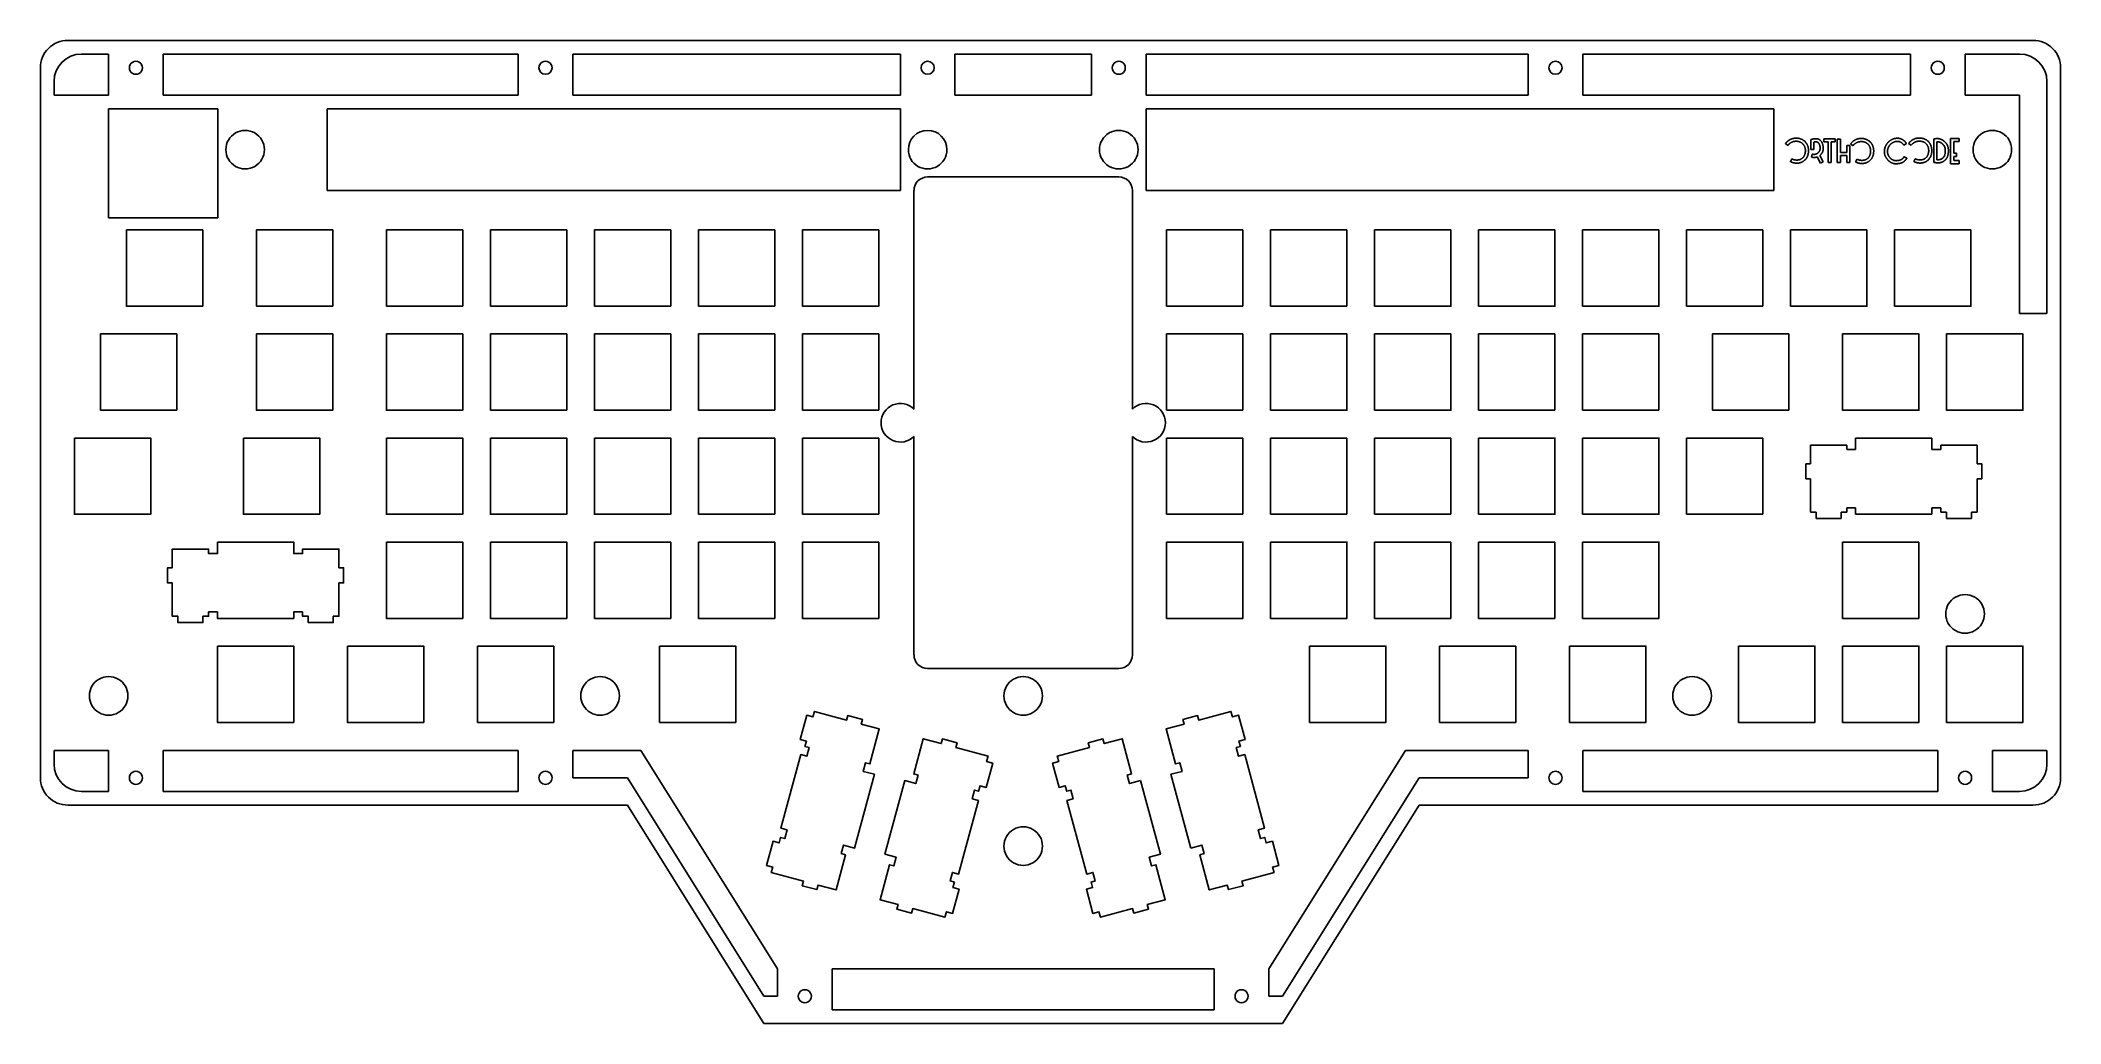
# Model space of a CAD drawing. Extents: x 22 to 393, y -202 to -22.
import ezdxf

# ---------------------------------------------------------------- set-up
doc = ezdxf.new("R2010")
doc.units = 0
doc.layers.get('0').update_dxf_attribs({"linetype": 'CONTINUOUS'})

msp = doc.modelspace()

# ---------------------------------------------------------------- linework, layer by layer
at = {"color": 7}
for points in [[(27.49804, -22.147459), (387.49986, -22.147459)], [(34.99866, -24.646819), (29.99994, -24.646819)], [(34.99866, -32.147439), (34.99866, -24.646819)], [(109.99978, -24.646819), (44.99864, -24.646819)], [(44.99864, -24.646819), (44.99864, -32.147439)], [(109.99978, -32.147439), (109.99978, -24.646819)], [(119.99976, -24.646819), (179.99964, -24.646819)], [(119.99976, -32.147439), (119.99976, -24.646819)], [(179.99964, -24.646819), (179.99964, -32.147439)], [(189.99962, -24.646819), (214.9983, -24.646819)], [(189.99962, -32.147439), (189.99962, -24.646819)], [(214.9983, -24.646819), (214.9983, -32.147439)], [(294.99814, -24.646819), (224.99828, -24.646819)], [(224.99828, -32.147439), (224.99828, -24.646819)], [(294.99814, -32.147439), (294.99814, -24.646819)], [(304.99812, -24.646819), (364.998, -24.646819)], [(304.99812, -32.147439), (304.99812, -24.646819)], [(364.998, -24.646819), (364.998, -32.147439)], [(374.99798, -32.147439), (374.99798, -24.646819)], [(374.99798, -24.646819), (384.99796, -24.646819)], [(22.49932, -27.148719), (22.49932, -157.148459)], [(392.49858, -157.148459), (392.49858, -27.148719)], [(24.99868, -29.648079), (24.99868, -32.147439)], [(24.99868, -32.147439), (34.99866, -32.147439)], [(44.99864, -32.147439), (109.99978, -32.147439)], [(179.99964, -32.147439), (119.99976, -32.147439)], [(214.9983, -32.147439), (189.99962, -32.147439)], [(294.99814, -32.147439), (224.99828, -32.147439)], [(364.998, -32.147439), (304.99812, -32.147439)], [(384.99796, -32.147439), (374.99798, -32.147439)], [(384.99796, -72.147359), (384.99796, -32.147439)], [(389.99922, -29.648079), (389.99922, -72.147359)], [(34.99866, -34.646799), (34.99866, -54.646759)], [(54.99862, -34.646799), (34.99866, -34.646799)], [(54.99862, -54.646759), (54.99862, -34.646799)], [(74.99858, -34.646799), (74.99858, -49.648039)], [(179.99964, -34.646799), (74.99858, -34.646799)], [(179.99964, -49.648039), (179.99964, -34.646799)], [(339.99932, -34.646799), (224.99828, -34.646799)], [(224.99828, -34.646799), (224.99828, -49.648039)], [(339.99932, -49.648039), (339.99932, -34.646799)], [(343.36482, -40.135739), (343.3064, -40.153519), (343.24798, -40.171299), (343.1921, -40.191619), (343.13876, -40.214479), (343.08542, -40.234799), (343.03208, -40.260199), (342.98128, -40.283059), (342.93048, -40.308459), (342.88222, -40.333859), (342.8365, -40.361799), (342.79078, -40.387199), (342.74506, -40.415139), (342.70188, -40.445619), (342.6587, -40.473559), (342.61806, -40.504039), (342.57742, -40.531979), (342.53932, -40.562459), (342.50122, -40.592939), (342.46312, -40.623419), (342.42756, -40.656439), (342.39454, -40.686919), (342.36152, -40.717399), (342.3285, -40.747879), (342.29802, -40.780899), (342.26754, -40.811379), (342.2396, -40.841859), (342.21166, -40.872339), (342.18626, -40.902819), (342.16086, -40.933299), (342.13546, -40.963779), (342.1126, -40.991719), (342.08974, -41.019659)], [(342.53932, -41.367639), (342.55456, -41.347319), (342.5698, -41.329539), (342.58758, -41.309219), (342.60536, -41.288899), (342.62314, -41.266039), (342.64346, -41.245719), (342.66378, -41.222859), (342.6841, -41.199999), (342.70696, -41.177139), (342.73236, -41.151739), (342.75522, -41.128879), (342.78062, -41.103479), (342.80856, -41.080619), (342.8365, -41.055219), (342.86698, -41.032359), (342.89492, -41.006959), (342.92794, -40.984099), (342.95842, -40.958699), (342.99144, -40.935839), (343.027, -40.912979), (343.06256, -40.890119), (343.09812, -40.867259), (343.13622, -40.844399), (343.17432, -40.824079), (343.21496, -40.803759), (343.2556, -40.783439), (343.29624, -40.763119), (343.33942, -40.745339), (343.3826, -40.727559), (343.42832, -40.712319), (343.47404, -40.697079), (343.5223, -40.681839)], [(345.76258, -40.758039), (345.69654, -40.686919), (345.62796, -40.620879), (345.55938, -40.559919), (345.48826, -40.501499), (345.4146, -40.448159), (345.34094, -40.397359), (345.26474, -40.351639), (345.18854, -40.308459), (345.11234, -40.270359), (345.0336, -40.234799), (344.95486, -40.201779), (344.87358, -40.171299), (344.79484, -40.145899), (344.71356, -40.123039), (344.63482, -40.102719), (344.55354, -40.084939), (344.4748, -40.072239), (344.39352, -40.059539), (344.31478, -40.051919), (344.2335, -40.044299), (344.15476, -40.041759), (344.07856, -40.039219), (343.99982, -40.039219), (343.92362, -40.044299), (343.84996, -40.049379), (343.7763, -40.054459), (343.70264, -40.064619), (343.63152, -40.074779), (343.56294, -40.087479), (343.49436, -40.102719), (343.42832, -40.117959), (343.36482, -40.135739)], [(343.5223, -40.681839), (343.57564, -40.669139), (343.62898, -40.653899), (343.68232, -40.643739), (343.7382, -40.633579), (343.79662, -40.625959), (343.85504, -40.618339), (343.91346, -40.613259), (343.97188, -40.610719), (344.0303, -40.608179), (344.09126, -40.608179), (344.15222, -40.610719), (344.21318, -40.615799), (344.27414, -40.620879), (344.3351, -40.628499), (344.39606, -40.638659), (344.45702, -40.648819), (344.51798, -40.664059), (344.57894, -40.679299), (344.63736, -40.697079), (344.69832, -40.717399), (344.75674, -40.737719), (344.81516, -40.763119), (344.87358, -40.788519), (344.92946, -40.818999), (344.98534, -40.849479), (345.04122, -40.885039), (345.09456, -40.920599), (345.14536, -40.958699), (345.19616, -40.999339), (345.24696, -41.045059), (345.29522, -41.090779), (345.34094, -41.139039)], [(346.73794, -40.326239), (346.72778, -40.328779)], [(346.72778, -40.328779), (346.72778, -40.331319)], [(346.72778, -40.331319), (346.72778, -42.091539)], [(346.76842, -40.316079), (346.73794, -40.326239)], [(348.3991, -40.359259), (348.36608, -40.333859), (348.33306, -40.308459), (348.2975, -40.288139), (348.2594, -40.267819), (348.22384, -40.247499), (348.1832, -40.229719), (348.1451, -40.214479), (348.10192, -40.199239), (348.06128, -40.186539), (348.0181, -40.176379), (347.97238, -40.166219), (347.92666, -40.158599), (347.8784, -40.150979), (347.83014, -40.145899), (347.78188, -40.143359), (347.73108, -40.140819), (347.68028, -40.138279), (347.62694, -40.140819), (347.5736, -40.143359), (347.51772, -40.145899), (347.46184, -40.153519), (347.40342, -40.158599), (347.345, -40.168759), (347.28658, -40.178919), (347.22562, -40.189079), (347.16212, -40.204319), (347.10116, -40.217019), (347.03512, -40.234799), (346.97162, -40.252579), (346.90304, -40.272899), (346.837, -40.293219), (346.76842, -40.316079)], [(349.00616, -41.504799), (348.99854, -41.466699), (348.99092, -41.426059), (348.98076, -41.387959), (348.97314, -41.349859), (348.96298, -41.311759), (348.95282, -41.273659), (348.94266, -41.235559), (348.9325, -41.197459), (348.9198, -41.159359), (348.90964, -41.121259), (348.89694, -41.083159), (348.8817, -41.045059), (348.869, -41.009499), (348.85376, -40.971399), (348.83598, -40.933299), (348.82074, -40.897739), (348.80296, -40.862179), (348.78264, -40.824079), (348.76486, -40.788519), (348.742, -40.752959), (348.72168, -40.717399), (348.69882, -40.681839), (348.67342, -40.648819), (348.64802, -40.613259), (348.62262, -40.580239), (348.59468, -40.547219), (348.5642, -40.514199), (348.53372, -40.481179), (348.50324, -40.450699), (348.47022, -40.420219), (348.43466, -40.387199), (348.3991, -40.359259)], [(349.123, -40.138279), (349.123, -40.707239)], [(351.1931, -40.138279), (349.123, -40.138279)], [(351.1931, -40.707239), (351.1931, -40.138279)], [(352.16592, -40.255119), (351.5995, -40.255119)], [(351.5995, -40.255119), (351.5995, -44.519779)], [(352.16592, -42.678279), (352.16592, -40.255119)], [(355.3079, -40.194159), (355.24948, -40.211939), (355.19106, -40.229719), (355.13518, -40.250039), (355.0793, -40.270359), (355.02596, -40.293219), (354.97516, -40.316079), (354.92436, -40.341479), (354.87356, -40.366879), (354.8253, -40.392279), (354.77704, -40.417679), (354.73132, -40.445619), (354.68814, -40.473559), (354.64496, -40.501499), (354.60178, -40.531979), (354.56114, -40.559919), (354.5205, -40.590399), (354.47986, -40.620879), (354.4443, -40.651359), (354.4062, -40.681839), (354.37064, -40.712319), (354.33762, -40.745339), (354.3046, -40.775819), (354.27158, -40.806299), (354.2411, -40.836779), (354.21062, -40.869799), (354.18268, -40.900279), (354.15474, -40.930759), (354.1268, -40.961239), (354.1014, -40.991719), (354.07854, -41.019659), (354.05568, -41.050139), (354.03282, -41.078079)], [(357.70566, -40.816459), (357.63962, -40.745339), (357.57104, -40.679299), (357.50246, -40.618339), (357.4288, -40.559919), (357.35768, -40.506579), (357.28402, -40.455779), (357.20782, -40.410059), (357.13162, -40.366879), (357.05288, -40.326239), (356.97668, -40.290679), (356.89794, -40.260199), (356.81666, -40.229719), (356.73792, -40.204319), (356.65664, -40.181459), (356.5779, -40.161139), (356.49662, -40.143359), (356.41534, -40.130659), (356.3366, -40.117959), (356.25532, -40.107799), (356.17658, -40.102719), (356.09784, -40.097639), (356.0191, -40.097639), (355.9429, -40.097639), (355.8667, -40.100179), (355.7905, -40.105259), (355.71684, -40.112879), (355.64572, -40.123039), (355.5746, -40.133199), (355.50348, -40.145899), (355.43744, -40.161139), (355.3714, -40.176379), (355.3079, -40.194159)], [(355.46538, -40.740259), (355.51618, -40.725019), (355.57206, -40.712319), (355.6254, -40.702159), (355.68128, -40.691999), (355.7397, -40.684379), (355.79558, -40.676759), (355.854, -40.671679), (355.91496, -40.669139), (355.97338, -40.666599), (356.03434, -40.666599), (356.0953, -40.669139), (356.15626, -40.671679), (356.21722, -40.679299), (356.27818, -40.686919), (356.33914, -40.694539), (356.4001, -40.707239), (356.46106, -40.719939), (356.51948, -40.735179), (356.58044, -40.752959), (356.6414, -40.773279), (356.69982, -40.796139), (356.75824, -40.821539), (356.81666, -40.846939), (356.87254, -40.877419), (356.92842, -40.907899), (356.98176, -40.940919), (357.03764, -40.979019), (357.08844, -41.017119), (357.13924, -41.057759), (357.19004, -41.100939), (357.2383, -41.149199), (357.28402, -41.197459)], [(362.21162, -40.095099), (362.14812, -40.105259), (362.08716, -40.120499), (362.0262, -40.133199), (361.96778, -40.150979), (361.9119, -40.168759), (361.85602, -40.186539), (361.80268, -40.206859), (361.74934, -40.227179), (361.69854, -40.247499), (361.65028, -40.270359), (361.60202, -40.293219), (361.5563, -40.318619), (361.51058, -40.341479), (361.4674, -40.366879), (361.42676, -40.389739), (361.38866, -40.415139), (361.35056, -40.440539), (361.31246, -40.465939), (361.27944, -40.488799), (361.24388, -40.514199), (361.2134, -40.537059), (361.18292, -40.562459), (361.15498, -40.585319), (361.12958, -40.608179), (361.10418, -40.628499), (361.07878, -40.648819), (361.05846, -40.669139), (361.03814, -40.686919), (361.02036, -40.704699), (361.00258, -40.722479), (360.98734, -40.735179), (360.9721, -40.750419)], [(361.36834, -41.156819), (361.38104, -41.146659), (361.3912, -41.136499), (361.4039, -41.123799), (361.41914, -41.108559), (361.43438, -41.095859), (361.45216, -41.080619), (361.46994, -41.065379), (361.48772, -41.047599), (361.50804, -41.029819), (361.5309, -41.012039), (361.55376, -40.994259), (361.57916, -40.976479), (361.60456, -40.956159), (361.62996, -40.938379), (361.6579, -40.918059), (361.68584, -40.900279), (361.71632, -40.879959), (361.74934, -40.862179), (361.77982, -40.844399), (361.81538, -40.824079), (361.8484, -40.806299), (361.88396, -40.788519), (361.92206, -40.773279), (361.96016, -40.755499), (362.0008, -40.740259), (362.04144, -40.725019), (362.08208, -40.709779), (362.12526, -40.697079), (362.16844, -40.684379), (362.21416, -40.674219), (362.25988, -40.664059), (362.3056, -40.653899)], [(363.26826, -40.178919), (363.22508, -40.161139), (363.17936, -40.145899), (363.13618, -40.133199), (363.093, -40.120499), (363.04982, -40.110339), (363.00664, -40.100179), (362.966, -40.092559), (362.92282, -40.084939), (362.88218, -40.077319), (362.84408, -40.072239), (362.80344, -40.067159), (362.76534, -40.064619), (362.72724, -40.062079), (362.69168, -40.059539), (362.65358, -40.059539), (362.62056, -40.056999), (362.585, -40.056999), (362.55198, -40.059539), (362.5215, -40.059539), (362.48848, -40.062079), (362.46054, -40.062079), (362.43006, -40.064619), (362.40212, -40.067159), (362.37672, -40.069699), (362.35132, -40.074779), (362.32592, -40.077319), (362.30306, -40.079859), (362.28274, -40.082399), (362.26242, -40.084939), (362.24464, -40.090019), (362.22686, -40.092559), (362.21162, -40.095099)], [(362.3056, -40.653899), (362.32084, -40.653899), (362.33354, -40.651359), (362.34878, -40.648819), (362.36656, -40.646279), (362.3818, -40.643739), (362.39958, -40.641199), (362.41736, -40.638659), (362.43768, -40.636119), (362.45546, -40.633579), (362.47578, -40.631039), (362.49864, -40.631039), (362.51896, -40.628499), (362.54182, -40.628499), (362.56468, -40.625959), (362.59008, -40.625959), (362.61294, -40.625959), (362.63834, -40.625959), (362.66374, -40.628499), (362.68914, -40.628499), (362.71708, -40.631039), (362.74248, -40.633579), (362.77042, -40.636119), (362.79836, -40.641199), (362.8263, -40.643739), (362.85678, -40.648819), (362.88472, -40.656439), (362.9152, -40.661519), (362.94568, -40.669139), (362.97616, -40.679299), (363.00664, -40.686919), (363.03712, -40.699619), (363.0676, -40.709779)], [(364.25378, -41.014579), (364.24108, -40.994259), (364.22584, -40.971399), (364.2106, -40.948539), (364.19536, -40.923139), (364.17758, -40.897739), (364.1598, -40.872339), (364.14202, -40.846939), (364.1217, -40.818999), (364.09884, -40.791059), (364.07598, -40.763119), (364.05312, -40.735179), (364.02772, -40.707239), (364.00232, -40.676759), (363.97438, -40.648819), (363.94644, -40.618339), (363.91596, -40.590399), (363.88548, -40.559919), (363.855, -40.531979), (363.81944, -40.504039), (363.78642, -40.473559), (363.75086, -40.445619), (363.71276, -40.417679), (363.67466, -40.392279), (363.63402, -40.364339), (363.59338, -40.338939), (363.55274, -40.313539), (363.50702, -40.288139), (363.46384, -40.262739), (363.41558, -40.239879), (363.36986, -40.219559), (363.31906, -40.196699), (363.26826, -40.178919)], [(365.94542, -40.115419), (365.887, -40.133199), (365.83112, -40.150979), (365.77524, -40.171299), (365.71936, -40.194159), (365.66602, -40.214479), (365.61522, -40.237339), (365.56442, -40.262739), (365.51362, -40.288139), (365.46536, -40.313539), (365.4171, -40.338939), (365.37138, -40.366879), (365.3282, -40.394819), (365.28248, -40.422759), (365.24184, -40.453239), (365.19866, -40.481179), (365.16056, -40.511659), (365.11992, -40.542139), (365.08182, -40.572619), (365.04626, -40.603099), (365.0107, -40.633579), (364.97768, -40.666599), (364.94212, -40.697079), (364.91164, -40.727559), (364.88116, -40.760579), (364.85068, -40.791059), (364.82274, -40.821539), (364.7948, -40.852019), (364.76686, -40.882499), (364.74146, -40.912979), (364.7186, -40.940919), (364.6932, -40.971399), (364.67288, -40.999339)], [(365.12246, -41.347319), (365.1377, -41.326999), (365.15294, -41.309219), (365.16818, -41.288899), (365.18596, -41.268579), (365.20628, -41.245719), (365.22406, -41.222859), (365.24438, -41.202539), (365.26724, -41.179679), (365.2901, -41.154279), (365.31296, -41.131419), (365.33836, -41.108559), (365.36376, -41.083159), (365.3917, -41.060299), (365.41964, -41.034899), (365.44758, -41.012039), (365.47806, -40.986639), (365.50854, -40.963779), (365.54156, -40.938379), (365.57458, -40.915519), (365.61014, -40.892659), (365.64316, -40.869799), (365.68126, -40.846939), (365.71936, -40.824079), (365.75746, -40.803759), (365.79556, -40.783439), (365.8362, -40.763119), (365.87938, -40.742799), (365.92256, -40.725019), (365.96574, -40.707239), (366.01146, -40.691999), (366.05718, -40.676759), (366.10544, -40.661519)], [(368.34572, -40.737719), (368.27968, -40.666599), (368.2111, -40.600559), (368.13998, -40.539599), (368.06886, -40.481179), (367.99774, -40.427839), (367.92154, -40.377039), (367.84788, -40.331319), (367.77168, -40.288139), (367.69294, -40.250039), (367.6142, -40.211939), (367.53546, -40.181459), (367.45672, -40.150979), (367.37798, -40.125579), (367.2967, -40.102719), (367.21542, -40.082399), (367.13668, -40.064619), (367.0554, -40.051919), (366.97666, -40.039219), (366.89538, -40.031599), (366.81664, -40.023979), (366.7379, -40.021439), (366.65916, -40.018899), (366.58296, -40.018899), (366.50676, -40.021439), (366.43056, -40.026519), (366.3569, -40.034139), (366.28578, -40.044299), (366.21466, -40.054459), (366.14354, -40.067159), (366.0775, -40.082399), (366.01146, -40.097639), (365.94542, -40.115419)], [(366.10544, -40.661519), (366.15624, -40.646279), (366.20958, -40.633579), (366.26546, -40.623419), (366.32134, -40.613259), (366.37722, -40.605639), (366.43564, -40.598019), (366.49406, -40.592939), (366.55502, -40.590399), (366.61344, -40.587859), (366.6744, -40.587859), (366.73536, -40.590399), (366.79378, -40.592939), (366.85474, -40.600559), (366.91824, -40.608179), (366.9792, -40.615799), (367.04016, -40.628499), (367.09858, -40.641199), (367.15954, -40.658979), (367.2205, -40.676759), (367.27892, -40.694539), (367.33988, -40.717399), (367.3983, -40.742799), (367.45418, -40.768199), (367.5126, -40.798679), (367.56848, -40.829159), (367.62182, -40.862179), (367.67516, -40.900279), (367.7285, -40.938379), (367.7793, -40.979019), (367.8301, -41.022199), (367.87836, -41.070459), (367.92408, -41.118719)], [(369.99672, -40.117959), (369.98656, -40.117959), (369.97386, -40.115419), (369.96116, -40.115419), (369.94846, -40.115419), (369.93576, -40.115419), (369.92306, -40.115419), (369.90782, -40.115419), (369.89258, -40.115419), (369.87734, -40.115419), (369.85956, -40.115419), (369.84432, -40.117959), (369.82654, -40.117959), (369.80876, -40.117959), (369.79098, -40.120499), (369.77066, -40.120499), (369.75034, -40.123039), (369.73002, -40.123039), (369.7097, -40.125579), (369.68938, -40.128119), (369.66652, -40.128119), (369.64366, -40.130659), (369.6208, -40.133199), (369.59794, -40.135739), (369.57254, -40.138279), (369.54714, -40.138279), (369.52174, -40.140819), (369.49634, -40.143359), (369.4684, -40.145899), (369.443, -40.148439), (369.41506, -40.153519), (369.38712, -40.156059), (369.35664, -40.158599), (369.3541, -40.158599), (369.35156, -40.158599), (369.34902, -40.158599), (369.34394, -40.158599), (369.3414, -40.161139), (369.33886, -40.161139), (369.33632, -40.161139), (369.33378, -40.161139), (369.33124, -40.161139), (369.3287, -40.161139), (369.32616, -40.161139), (369.32616, -40.161139), (369.32362, -40.163679), (369.32108, -40.163679), (369.31854, -40.163679), (369.316, -40.163679), (369.316, -40.163679), (369.31346, -40.163679), (369.31092, -40.163679), (369.31092, -40.163679), (369.30838, -40.163679), (369.30584, -40.163679), (369.30584, -40.163679), (369.3033, -40.166219), (369.3033, -40.166219), (369.30076, -40.166219), (369.30076, -40.166219), (369.29822, -40.166219), (369.29568, -40.166219), (369.29568, -40.166219), (369.29314, -40.166219), (369.29314, -40.166219)], [(369.29314, -40.166219), (369.29314, -40.371959)], [(369.29314, -40.371959), (369.29314, -44.448659)], [(369.8621, -40.686919), (369.86718, -40.684379), (369.86972, -40.684379), (369.87226, -40.684379), (369.87734, -40.684379), (369.87988, -40.684379), (369.88242, -40.684379), (369.8875, -40.684379), (369.89004, -40.684379), (369.89258, -40.684379), (369.89512, -40.684379), (369.9002, -40.684379), (369.90274, -40.684379), (369.90528, -40.684379), (369.90782, -40.684379), (369.91036, -40.684379), (369.9129, -40.684379), (369.91544, -40.684379), (369.91798, -40.684379), (369.92052, -40.684379), (369.92306, -40.684379), (369.9256, -40.684379), (369.92814, -40.684379), (369.93068, -40.684379), (369.93322, -40.684379), (369.93576, -40.684379), (369.93576, -40.684379), (369.9383, -40.684379), (369.94084, -40.684379), (369.94084, -40.684379), (369.94338, -40.684379), (369.94592, -40.684379), (369.94592, -40.684379)], [(369.8621, -43.981299), (369.8621, -40.686919)], [(369.94592, -40.684379), (369.96878, -40.686919), (369.9891, -40.689459), (370.00942, -40.691999), (370.02974, -40.694539), (370.05006, -40.697079), (370.07038, -40.699619), (370.08816, -40.702159), (370.10848, -40.707239), (370.12626, -40.709779), (370.14404, -40.714859), (370.16182, -40.717399), (370.1796, -40.722479), (370.19738, -40.725019), (370.21262, -40.730099), (370.2304, -40.732639), (370.24564, -40.737719), (370.26088, -40.742799), (370.27612, -40.745339), (370.28882, -40.750419), (370.30406, -40.755499), (370.31676, -40.758039), (370.32946, -40.763119), (370.34216, -40.768199), (370.35486, -40.770739), (370.36502, -40.775819), (370.37772, -40.780899), (370.38788, -40.783439), (370.39804, -40.788519), (370.4082, -40.791059), (370.41582, -40.796139), (370.42598, -40.798679), (370.4336, -40.801219)], [(370.65712, -40.280519), (370.64442, -40.275439), (370.63426, -40.270359), (370.62156, -40.265279), (370.60886, -40.260199), (370.59362, -40.255119), (370.58092, -40.250039), (370.56568, -40.242419), (370.5479, -40.237339), (370.53266, -40.232259), (370.51488, -40.227179), (370.4971, -40.219559), (370.47932, -40.214479), (370.459, -40.209399), (370.44122, -40.201779), (370.4209, -40.196699), (370.40058, -40.191619), (370.37772, -40.183999), (370.3574, -40.178919), (370.33454, -40.173839), (370.31168, -40.168759), (370.28628, -40.163679), (370.26342, -40.158599), (370.23802, -40.153519), (370.21262, -40.148439), (370.18722, -40.143359), (370.16182, -40.138279), (370.13642, -40.135739), (370.10848, -40.130659), (370.08054, -40.128119), (370.0526, -40.123039), (370.02466, -40.120499), (369.99672, -40.117959)], [(371.30228, -40.714859), (371.27688, -40.691999), (371.25148, -40.669139), (371.22862, -40.646279), (371.20322, -40.625959), (371.18036, -40.605639), (371.1575, -40.585319), (371.1321, -40.567539), (371.10924, -40.549759), (371.08638, -40.531979), (371.06352, -40.514199), (371.04066, -40.498959), (371.0178, -40.481179), (370.99494, -40.465939), (370.97462, -40.453239), (370.95176, -40.437999), (370.93144, -40.425299), (370.90858, -40.412599), (370.88826, -40.399899), (370.86794, -40.387199), (370.85016, -40.377039), (370.82984, -40.364339), (370.81206, -40.354179), (370.79428, -40.346559), (370.7765, -40.336399), (370.75872, -40.326239), (370.74094, -40.318619), (370.7257, -40.310999), (370.71046, -40.303379), (370.69522, -40.298299), (370.68252, -40.290679), (370.66982, -40.285599), (370.65712, -40.280519)], [(372.52402, -40.097639), (372.35384, -40.097639)], [(372.35384, -40.097639), (372.35384, -44.712819)], [(373.94134, -40.097639), (372.52402, -40.097639)], [(372.9228, -40.666599), (373.94134, -40.666599)], [(372.9228, -42.807819), (372.9228, -40.666599)], [(373.94134, -40.666599), (373.94134, -40.097639)], [(342.08974, -41.019659), (342.53932, -41.367639)], [(344.1319, -44.049879), (344.10396, -44.047339), (344.07856, -44.047339), (344.05062, -44.047339), (344.02268, -44.044799), (343.99474, -44.042259), (343.9668, -44.039719), (343.9414, -44.037179), (343.91346, -44.034639), (343.88552, -44.029559), (343.85758, -44.027019), (343.83218, -44.021939), (343.80424, -44.016859), (343.7763, -44.011779), (343.7509, -44.006699), (343.72296, -43.999079), (343.69502, -43.993999), (343.66962, -43.986379), (343.64168, -43.978759), (343.61628, -43.971139), (343.58834, -43.963519), (343.56294, -43.953359), (343.535, -43.945739), (343.5096, -43.935579), (343.4842, -43.925419), (343.4588, -43.915259), (343.43086, -43.905099), (343.40546, -43.894939), (343.38006, -43.884779), (343.35466, -43.872079), (343.32926, -43.859379), (343.30386, -43.849219), (343.27846, -43.836519), (343.01938, -44.339439)], [(343.01938, -44.339439), (343.04986, -44.357219), (343.08288, -44.372459), (343.1159, -44.387699), (343.14892, -44.402939), (343.18194, -44.418179), (343.21496, -44.430879), (343.25052, -44.446119), (343.28354, -44.458819), (343.31656, -44.471519), (343.35212, -44.484219), (343.38514, -44.494379), (343.4207, -44.504539), (343.45372, -44.517239), (343.48928, -44.527399), (343.52484, -44.535019), (343.5604, -44.545179), (343.59342, -44.552799), (343.62898, -44.560419), (343.66454, -44.568039), (343.7001, -44.575659), (343.73566, -44.580739), (343.77122, -44.588359), (343.80678, -44.593439), (343.84234, -44.598519), (343.8779, -44.603599), (343.91346, -44.606139), (343.94902, -44.608679), (343.98458, -44.611219), (344.02014, -44.613759), (344.0557, -44.616299), (344.09126, -44.616299), (344.12682, -44.616299), (344.12936, -44.616299), (344.12936, -44.618839), (344.1319, -44.618839), (344.1319, -44.618839), (344.13444, -44.618839), (344.13444, -44.618839), (344.13698, -44.618839), (344.13698, -44.618839), (344.13952, -44.618839), (344.13952, -44.618839), (344.14206, -44.618839), (344.1446, -44.618839), (344.1446, -44.618839), (344.14714, -44.618839), (344.14714, -44.618839), (344.14968, -44.618839), (344.14968, -44.618839), (344.15222, -44.618839), (344.15222, -44.618839), (344.15476, -44.618839), (344.1573, -44.618839), (344.1573, -44.618839), (344.15984, -44.618839), (344.15984, -44.618839), (344.16238, -44.618839), (344.16492, -44.618839), (344.16492, -44.618839), (344.16746, -44.618839), (344.16746, -44.618839), (344.17, -44.618839), (344.17254, -44.618839), (344.17254, -44.618839), (344.1954, -44.618839), (344.2208, -44.616299), (344.2462, -44.616299), (344.27414, -44.616299), (344.30462, -44.613759), (344.3351, -44.613759), (344.36812, -44.611219), (344.40368, -44.608679), (344.43924, -44.606139), (344.4748, -44.601059), (344.5129, -44.595979), (344.551, -44.590899), (344.59164, -44.585819), (344.63482, -44.578199), (344.67546, -44.568039), (344.71864, -44.560419), (344.76182, -44.550259), (344.80754, -44.537559), (344.85326, -44.524859), (344.89898, -44.512159), (344.9447, -44.494379), (344.99296, -44.479139), (345.04122, -44.461359), (345.08694, -44.441039), (345.1352, -44.418179), (345.18346, -44.395319), (345.23426, -44.369919), (345.28252, -44.344519), (345.33078, -44.316579), (345.37904, -44.286099), (345.4273, -44.253079), (345.47556, -44.220059)], [(345.13774, -43.760319), (345.10218, -43.788259), (345.06408, -43.811119), (345.02598, -43.836519), (344.98788, -43.856839), (344.94978, -43.877159), (344.91168, -43.897479), (344.87358, -43.912719), (344.83548, -43.930499), (344.79738, -43.943199), (344.75928, -43.958439), (344.72118, -43.971139), (344.68562, -43.981299), (344.64752, -43.991459), (344.61196, -43.999079), (344.5764, -44.009239), (344.54338, -44.014319), (344.50782, -44.021939), (344.4748, -44.027019), (344.44432, -44.032099), (344.4113, -44.034639), (344.38082, -44.039719), (344.35288, -44.042259), (344.32494, -44.044799), (344.297, -44.044799), (344.2716, -44.047339), (344.2462, -44.047339), (344.22334, -44.049879), (344.20302, -44.049879), (344.1827, -44.049879), (344.16492, -44.049879), (344.14714, -44.049879), (344.1319, -44.049879)], [(345.76004, -42.238859), (345.76004, -42.256639), (345.76004, -42.279499), (345.76004, -42.304899), (345.76004, -42.332839), (345.76004, -42.365859), (345.76004, -42.401419), (345.7575, -42.442059), (345.75496, -42.482699), (345.75242, -42.525879), (345.74734, -42.571599), (345.74226, -42.622399), (345.73464, -42.670659), (345.72702, -42.723999), (345.71686, -42.777339), (345.7067, -42.830679), (345.69146, -42.886559), (345.67622, -42.944979), (345.66098, -43.000859), (345.64066, -43.059279), (345.62034, -43.117699), (345.59494, -43.176119), (345.56954, -43.234539), (345.53906, -43.290419), (345.50858, -43.348839), (345.47302, -43.404719), (345.43492, -43.460599), (345.39428, -43.513939), (345.3511, -43.567279), (345.30284, -43.618079), (345.25204, -43.668879), (345.19616, -43.714599), (345.13774, -43.760319)], [(345.34094, -41.139039), (345.3765, -41.179679), (345.40952, -41.220319), (345.44, -41.260959), (345.46794, -41.301599), (345.49588, -41.342239), (345.52128, -41.382879), (345.54414, -41.423519), (345.567, -41.466699), (345.58732, -41.507339), (345.6051, -41.547979), (345.62288, -41.588619), (345.64066, -41.629259), (345.65336, -41.667359), (345.6686, -41.707999), (345.67876, -41.746099), (345.69146, -41.784199), (345.69908, -41.822299), (345.70924, -41.857859), (345.71686, -41.893419), (345.72448, -41.928979), (345.72956, -41.961999), (345.73464, -41.995019), (345.73972, -42.025499), (345.7448, -42.055979), (345.74734, -42.083919), (345.74988, -42.111859), (345.75242, -42.137259), (345.75496, -42.160119), (345.75496, -42.182979), (345.7575, -42.203299), (345.7575, -42.221079), (345.76004, -42.238859)], [(345.47556, -44.220059), (345.5543, -44.159099), (345.62542, -44.095599), (345.694, -44.032099), (345.7575, -43.966059), (345.81846, -43.897479), (345.8718, -43.826359), (345.92514, -43.755239), (345.97086, -43.684119), (346.01404, -43.610459), (346.05468, -43.536799), (346.09024, -43.463139), (346.1258, -43.389479), (346.15374, -43.315819), (346.18168, -43.242159), (346.20708, -43.168499), (346.2274, -43.094839), (346.24772, -43.023719), (346.26296, -42.952599), (346.2782, -42.884019), (346.2909, -42.817979), (346.30106, -42.751939), (346.30868, -42.688439), (346.3163, -42.624939), (346.32138, -42.566519), (346.32392, -42.510639), (346.32646, -42.457299), (346.329, -42.406499), (346.329, -42.360779), (346.329, -42.315059), (346.329, -42.276959), (346.329, -42.241399), (346.32646, -42.208379)], [(346.32646, -42.208379), (346.32392, -42.155039), (346.31884, -42.101699), (346.31376, -42.048359), (346.30868, -41.995019), (346.30106, -41.941679), (346.29344, -41.890879), (346.28328, -41.840079), (346.27312, -41.789279), (346.26296, -41.738479), (346.2528, -41.690219), (346.2401, -41.641959), (346.22486, -41.593699), (346.21216, -41.545439), (346.19692, -41.499719), (346.17914, -41.451459), (346.16136, -41.405739), (346.14358, -41.362559), (346.1258, -41.316839), (346.10548, -41.273659), (346.08516, -41.230479), (346.0623, -41.187299), (346.03944, -41.144119), (346.01658, -41.103479), (345.99118, -41.062839), (345.96578, -41.022199), (345.94038, -40.981559), (345.91244, -40.943459), (345.8845, -40.905359), (345.85656, -40.867259), (345.82608, -40.829159), (345.7956, -40.793599), (345.76258, -40.758039)], [(346.72778, -42.091539), (347.29674, -42.091539)], [(347.03004, -42.965299), (346.87256, -43.511399)], [(346.87256, -43.511399), (346.88018, -43.513939), (346.89034, -43.516479), (346.9005, -43.519019), (346.9132, -43.524099), (346.92336, -43.526639), (346.93352, -43.529179), (346.94622, -43.531719), (346.95892, -43.534259), (346.97162, -43.536799), (346.98432, -43.539339), (346.99702, -43.541879), (347.01226, -43.546959), (347.0275, -43.549499), (347.0402, -43.552039), (347.05544, -43.554579), (347.07068, -43.557119), (347.08592, -43.559659), (347.1037, -43.562199), (347.11894, -43.564739), (347.13672, -43.564739), (347.15196, -43.567279), (347.16974, -43.569819), (347.18752, -43.572359), (347.2053, -43.572359), (347.22308, -43.574899), (347.24086, -43.574899), (347.26118, -43.577439), (347.27896, -43.577439), (347.29928, -43.577439), (347.31706, -43.579979), (347.33738, -43.579979), (347.3577, -43.579979)], [(347.89872, -42.871319), (347.86316, -42.889099), (347.8276, -42.906879), (347.79204, -42.922119), (347.75902, -42.937359), (347.72346, -42.950059), (347.6879, -42.960219), (347.65234, -42.970379), (347.61932, -42.980539), (347.5863, -42.988159), (347.55328, -42.993239), (347.52026, -42.998319), (347.48724, -43.003399), (347.45422, -43.005939), (347.42374, -43.008479), (347.39326, -43.008479), (347.36278, -43.011019), (347.33484, -43.011019), (347.3069, -43.008479), (347.27896, -43.008479), (347.25356, -43.005939), (347.22816, -43.003399), (347.2053, -43.000859), (347.18244, -42.998319), (347.15958, -42.993239), (347.13926, -42.990699), (347.11894, -42.988159), (347.10116, -42.983079), (347.08338, -42.980539), (347.06814, -42.975459), (347.05544, -42.972919), (347.04274, -42.967839), (347.03004, -42.965299)], [(347.29674, -40.755499), (347.33738, -40.747879), (347.38056, -40.737719), (347.41866, -40.732639), (347.45676, -40.725019), (347.49232, -40.719939), (347.52788, -40.714859), (347.56344, -40.712319), (347.59392, -40.709779), (347.62694, -40.707239), (347.65488, -40.707239), (347.68536, -40.707239), (347.7133, -40.707239), (347.7387, -40.707239), (347.7641, -40.709779), (347.78696, -40.712319), (347.80982, -40.714859), (347.83268, -40.717399), (347.853, -40.722479), (347.87078, -40.725019), (347.8911, -40.730099), (347.90888, -40.735179), (347.92412, -40.740259), (347.93936, -40.745339), (347.9546, -40.750419), (347.96984, -40.758039), (347.98254, -40.763119), (347.9927, -40.768199), (348.0054, -40.775819), (348.01556, -40.780899), (348.02572, -40.788519), (348.03334, -40.796139), (348.0435, -40.801219)], [(347.29674, -42.091539), (347.29674, -40.755499)], [(347.3577, -43.579979), (347.37294, -43.579979), (347.38818, -43.579979), (347.40342, -43.579979), (347.4212, -43.577439), (347.43644, -43.577439), (347.45168, -43.577439), (347.46946, -43.574899), (347.4847, -43.574899), (347.50248, -43.572359), (347.51772, -43.572359), (347.5355, -43.569819), (347.55328, -43.567279), (347.56852, -43.567279), (347.5863, -43.564739), (347.60408, -43.562199), (347.62186, -43.559659), (347.6371, -43.557119), (347.65488, -43.552039), (347.67266, -43.549499), (347.69044, -43.546959), (347.70822, -43.541879), (347.726, -43.539339), (347.74378, -43.534259), (347.76156, -43.529179), (347.77934, -43.526639), (347.79712, -43.521559), (347.81744, -43.516479), (347.83522, -43.511399), (347.853, -43.506319), (347.87078, -43.498699), (347.88856, -43.493619), (347.90888, -43.485999)], [(348.4245, -42.182979), (348.41688, -42.223619), (348.40418, -42.261719), (348.39402, -42.299819), (348.37878, -42.335379), (348.36354, -42.370939), (348.3483, -42.403959), (348.33052, -42.436979), (348.31274, -42.467459), (348.29242, -42.497939), (348.2721, -42.528419), (348.25178, -42.556359), (348.23146, -42.584299), (348.21114, -42.609699), (348.18828, -42.632559), (348.16796, -42.655419), (348.1451, -42.678279), (348.12478, -42.698599), (348.10192, -42.718919), (348.0816, -42.739239), (348.06128, -42.754479), (348.04096, -42.772259), (348.02318, -42.787499), (348.0054, -42.800199), (347.98762, -42.812899), (347.97238, -42.825599), (347.95714, -42.835759), (347.94444, -42.843379), (347.93174, -42.850999), (347.92158, -42.858619), (347.91142, -42.863699), (347.9038, -42.868779), (347.89872, -42.871319)], [(347.90888, -43.485999), (348.49816, -44.646779)], [(348.0435, -40.801219), (348.06382, -40.818999), (348.08668, -40.839319), (348.107, -40.857099), (348.12478, -40.877419), (348.1451, -40.897739), (348.16288, -40.918059), (348.18066, -40.938379), (348.19844, -40.961239), (348.21368, -40.984099), (348.22892, -41.004419), (348.24416, -41.027279), (348.25686, -41.052679), (348.2721, -41.075539), (348.2848, -41.100939), (348.2975, -41.123799), (348.3102, -41.149199), (348.32036, -41.174599), (348.33306, -41.202539), (348.34322, -41.227939), (348.35338, -41.255879), (348.36354, -41.283819), (348.37116, -41.311759), (348.38132, -41.339699), (348.38894, -41.367639), (348.3991, -41.398119), (348.40672, -41.428599), (348.41434, -41.459079), (348.42196, -41.489559), (348.42958, -41.520039), (348.43466, -41.550519), (348.44228, -41.583539), (348.4499, -41.616559)], [(348.40418, -43.209139), (348.4245, -43.193899), (348.44482, -43.176119), (348.46514, -43.158339), (348.48546, -43.140559), (348.50578, -43.120239), (348.5261, -43.099919), (348.54896, -43.079599), (348.56928, -43.056739), (348.5896, -43.036419), (348.61246, -43.011019), (348.63278, -42.988159), (348.6531, -42.962759), (348.67596, -42.937359), (348.69628, -42.911959), (348.7166, -42.884019), (348.73692, -42.856079), (348.75724, -42.828139), (348.77502, -42.797659), (348.79534, -42.767179), (348.81312, -42.736699), (348.8309, -42.706219), (348.84868, -42.673199), (348.86646, -42.640179), (348.8817, -42.604619), (348.89694, -42.569059), (348.91218, -42.533499), (348.92488, -42.497939), (348.94012, -42.459839), (348.95028, -42.421739), (348.96298, -42.381099), (348.97314, -42.340459), (348.9833, -42.299819)], [(349.00616, -44.390239), (348.40418, -43.209139)], [(348.4499, -41.616559), (348.45244, -41.631799), (348.45498, -41.644499), (348.45752, -41.659739), (348.46006, -41.674979), (348.46006, -41.690219), (348.4626, -41.707999), (348.46514, -41.723239), (348.46514, -41.738479), (348.46514, -41.756259), (348.46768, -41.771499), (348.46768, -41.789279), (348.46768, -41.804519), (348.46768, -41.822299), (348.46768, -41.840079), (348.46768, -41.857859), (348.46768, -41.875639), (348.46514, -41.893419), (348.46514, -41.911199), (348.4626, -41.928979), (348.4626, -41.946759), (348.46006, -41.964539), (348.45752, -41.984859), (348.45498, -42.002639), (348.45244, -42.022959), (348.4499, -42.043279), (348.44736, -42.061059), (348.44482, -42.081379), (348.44228, -42.101699), (348.4372, -42.122019), (348.43466, -42.142339), (348.42958, -42.162659), (348.4245, -42.182979)], [(348.49816, -44.646779), (349.00616, -44.390239)], [(348.9833, -42.299819), (348.98838, -42.271879), (348.99346, -42.243939), (348.99854, -42.218539), (349.00362, -42.190599), (349.0087, -42.162659), (349.01124, -42.134719), (349.01632, -42.109319), (349.01886, -42.081379), (349.0214, -42.055979), (349.02394, -42.030579), (349.02648, -42.005179), (349.02902, -41.977239), (349.03156, -41.951839), (349.0341, -41.926439), (349.0341, -41.901039), (349.0341, -41.875639), (349.03664, -41.852779), (349.03664, -41.827379), (349.03664, -41.801979), (349.03664, -41.779119), (349.0341, -41.753719), (349.0341, -41.730859), (349.03156, -41.707999), (349.03156, -41.682599), (349.02902, -41.659739), (349.02648, -41.636879), (349.02394, -41.614019), (349.0214, -41.591159), (349.01886, -41.570839), (349.01378, -41.547979), (349.01124, -41.525119), (349.00616, -41.504799)], [(349.123, -40.707239), (349.91802, -40.707239)], [(349.91802, -40.707239), (349.91802, -44.519779)], [(350.48698, -40.707239), (351.1931, -40.707239)], [(350.48698, -44.519779), (350.48698, -40.707239)], [(353.34194, -42.678279), (352.16592, -42.678279)], [(352.16592, -43.247239), (353.34194, -43.247239)], [(352.16592, -44.519779), (352.16592, -43.247239)], [(353.34194, -41.408279), (353.34194, -42.678279)], [(353.9109, -41.408279), (353.34194, -41.408279)], [(353.34194, -43.247239), (353.34194, -44.519779)], [(353.9109, -44.519779), (353.9109, -41.408279)], [(354.03282, -41.078079), (354.4824, -41.426059)], [(354.4824, -41.426059), (354.49764, -41.405739), (354.51288, -41.387959), (354.52812, -41.367639), (354.5459, -41.344779), (354.56622, -41.324459), (354.584, -41.301599), (354.60432, -41.281279), (354.62718, -41.255879), (354.65004, -41.233019), (354.6729, -41.210159), (354.6983, -41.187299), (354.7237, -41.161899), (354.75164, -41.139039), (354.77958, -41.113639), (354.80752, -41.088239), (354.838, -41.065379), (354.86848, -41.039979), (354.9015, -41.017119), (354.93452, -40.994259), (354.97008, -40.971399), (355.00564, -40.948539), (355.0412, -40.925679), (355.0793, -40.902819), (355.1174, -40.882499), (355.15804, -40.862179), (355.19868, -40.841859), (355.23932, -40.821539), (355.2825, -40.803759), (355.32568, -40.785979), (355.3714, -40.770739), (355.41712, -40.755499), (355.46538, -40.740259)], [(355.22154, -43.892399), (354.95992, -44.397859)], [(354.95992, -44.397859), (354.99294, -44.415639), (355.02596, -44.430879), (355.05898, -44.446119), (355.092, -44.461359), (355.12502, -44.476599), (355.15804, -44.489299), (355.19106, -44.501999), (355.22662, -44.517239), (355.25964, -44.529939), (355.2952, -44.540099), (355.32822, -44.552799), (355.36378, -44.562959), (355.3968, -44.573119), (355.43236, -44.583279), (355.46792, -44.593439), (355.50094, -44.603599), (355.5365, -44.611219), (355.57206, -44.618839), (355.60762, -44.626459), (355.64318, -44.634079), (355.67874, -44.639159), (355.7143, -44.646779), (355.74986, -44.651859), (355.78542, -44.656939), (355.82098, -44.659479), (355.85654, -44.664559), (355.8921, -44.667099), (355.92766, -44.669639), (355.96322, -44.672179), (355.99878, -44.674719), (356.03434, -44.674719), (356.0699, -44.674719)], [(356.07498, -44.105759), (356.04704, -44.105759), (356.0191, -44.105759), (355.9937, -44.103219), (355.96576, -44.103219), (355.93782, -44.100679), (355.90988, -44.098139), (355.88194, -44.095599), (355.85654, -44.090519), (355.8286, -44.087979), (355.80066, -44.082899), (355.77272, -44.080359), (355.74732, -44.075279), (355.71938, -44.070199), (355.69144, -44.062579), (355.66604, -44.057499), (355.6381, -44.049879), (355.6127, -44.044799), (355.58476, -44.037179), (355.55936, -44.029559), (355.53142, -44.019399), (355.50602, -44.011779), (355.47808, -44.004159), (355.45268, -43.993999), (355.42728, -43.983839), (355.39934, -43.973679), (355.37394, -43.963519), (355.34854, -43.953359), (355.32314, -43.940659), (355.29774, -43.930499), (355.27234, -43.917799), (355.24694, -43.905099), (355.22154, -43.892399)], [(357.08082, -43.818739), (357.04272, -43.844139), (357.00716, -43.869539), (356.96906, -43.892399), (356.93096, -43.915259), (356.89286, -43.935579), (356.85476, -43.953359), (356.81412, -43.971139), (356.77602, -43.986379), (356.74046, -44.001619), (356.70236, -44.014319), (356.66426, -44.027019), (356.6287, -44.039719), (356.5906, -44.049879), (356.55504, -44.057499), (356.51948, -44.065119), (356.48646, -44.072739), (356.4509, -44.080359), (356.41788, -44.085439), (356.38486, -44.090519), (356.35438, -44.093059), (356.3239, -44.098139), (356.29596, -44.100679), (356.26548, -44.100679), (356.24008, -44.103219), (356.21468, -44.105759), (356.18928, -44.105759), (356.16642, -44.105759), (356.1461, -44.105759), (356.12578, -44.105759), (356.10546, -44.105759), (356.09022, -44.105759), (356.07498, -44.105759)], [(356.11562, -44.674719), (356.13848, -44.674719), (356.16388, -44.674719), (356.18928, -44.674719), (356.21722, -44.674719), (356.2477, -44.672179), (356.27818, -44.672179), (356.3112, -44.669639), (356.34422, -44.667099), (356.37978, -44.662019), (356.41788, -44.659479), (356.45598, -44.654399), (356.49408, -44.649319), (356.53472, -44.641699), (356.57536, -44.634079), (356.61854, -44.626459), (356.66172, -44.616299), (356.7049, -44.606139), (356.75062, -44.595979), (356.79634, -44.583279), (356.84206, -44.568039), (356.88778, -44.552799), (356.93604, -44.537559), (356.98176, -44.517239), (357.03002, -44.496919), (357.07828, -44.476599), (357.12654, -44.453739), (357.1748, -44.428339), (357.22306, -44.402939), (357.27386, -44.372459), (357.32212, -44.344519), (357.37038, -44.311499), (357.41864, -44.275939)], [(357.70058, -42.297279), (357.70312, -42.315059), (357.70312, -42.335379), (357.70312, -42.363319), (357.70312, -42.391259), (357.70312, -42.424279), (357.70312, -42.459839), (357.70058, -42.497939), (357.69804, -42.541119), (357.6955, -42.584299), (357.69042, -42.630019), (357.68534, -42.678279), (357.67772, -42.729079), (357.6701, -42.779879), (357.65994, -42.835759), (357.64724, -42.889099), (357.63454, -42.944979), (357.6193, -43.000859), (357.60152, -43.059279), (357.58374, -43.117699), (357.56088, -43.176119), (357.53802, -43.234539), (357.51008, -43.290419), (357.48214, -43.348839), (357.44912, -43.407259), (357.4161, -43.463139), (357.378, -43.519019), (357.33736, -43.572359), (357.29164, -43.625699), (357.24592, -43.676499), (357.19512, -43.724759), (357.13924, -43.773019), (357.08082, -43.818739)], [(357.28402, -41.197459), (357.31958, -41.238099), (357.3526, -41.276199), (357.38308, -41.316839), (357.41102, -41.357479), (357.43896, -41.400659), (357.46436, -41.441299), (357.48722, -41.481939), (357.51008, -41.522579), (357.5304, -41.563219), (357.54818, -41.603859), (357.56596, -41.644499), (357.5812, -41.685139), (357.59644, -41.725779), (357.60914, -41.763879), (357.62184, -41.804519), (357.632, -41.842619), (357.64216, -41.878179), (357.65232, -41.916279), (357.65994, -41.951839), (357.66756, -41.984859), (357.67264, -42.020419), (357.67772, -42.050899), (357.6828, -42.083919), (357.68534, -42.114399), (357.69042, -42.142339), (357.69296, -42.167739), (357.6955, -42.193139), (357.69804, -42.218539), (357.69804, -42.241399), (357.70058, -42.261719), (357.70058, -42.279499), (357.70058, -42.297279)], [(357.41864, -44.275939), (357.49484, -44.217519), (357.5685, -44.154019), (357.63708, -44.090519), (357.70058, -44.021939), (357.759, -43.955899), (357.81488, -43.884779), (357.86568, -43.813659), (357.91394, -43.742539), (357.95712, -43.668879), (357.99776, -43.595219), (358.03332, -43.521559), (358.06634, -43.447899), (358.09682, -43.374239), (358.12476, -43.300579), (358.14762, -43.226919), (358.17048, -43.153259), (358.18826, -43.082139), (358.20604, -43.011019), (358.22128, -42.942439), (358.23144, -42.873859), (358.2416, -42.810359), (358.25176, -42.744319), (358.25684, -42.683359), (358.26446, -42.624939), (358.267, -42.569059), (358.26954, -42.515719), (358.27208, -42.464919), (358.27208, -42.416659), (358.27208, -42.373479), (358.27208, -42.335379), (358.27208, -42.297279), (358.26954, -42.266799)], [(358.26954, -42.266799), (358.267, -42.213459), (358.26192, -42.157579), (358.25684, -42.104239), (358.25176, -42.053439), (358.24414, -42.000099), (358.23652, -41.949299), (358.22636, -41.898499), (358.2162, -41.847699), (358.20604, -41.796899), (358.19334, -41.748639), (358.18318, -41.697839), (358.16794, -41.652119), (358.15524, -41.603859), (358.13746, -41.555599), (358.12222, -41.509879), (358.10444, -41.464159), (358.08666, -41.418439), (358.06888, -41.375259), (358.04856, -41.329539), (358.02824, -41.286359), (358.00538, -41.245719), (357.98252, -41.202539), (357.95966, -41.161899), (357.93426, -41.118719), (357.90886, -41.080619), (357.88346, -41.039979), (357.85552, -41.001879), (357.82758, -40.963779), (357.7971, -40.925679), (357.76916, -40.887579), (357.73614, -40.852019), (357.70566, -40.816459)], [(360.33456, -41.776579), (360.33202, -41.789279), (360.32694, -41.801979), (360.32186, -41.817219), (360.31932, -41.832459), (360.31424, -41.847699), (360.30916, -41.865479), (360.30408, -41.885799), (360.29646, -41.903579), (360.29138, -41.923899), (360.2863, -41.946759), (360.28122, -41.969619), (360.27614, -41.992479), (360.27106, -42.017879), (360.26598, -42.043279), (360.2609, -42.071219), (360.25582, -42.096619), (360.25074, -42.127099), (360.24566, -42.155039), (360.24058, -42.185519), (360.23804, -42.215999), (360.23296, -42.246479), (360.23042, -42.279499), (360.22788, -42.312519), (360.22534, -42.345539), (360.2228, -42.381099), (360.22026, -42.416659), (360.22026, -42.452219), (360.22026, -42.487779), (360.22026, -42.525879), (360.2228, -42.563979), (360.2228, -42.602079), (360.22534, -42.642719)], [(360.22534, -42.642719), (360.23042, -42.675739), (360.23296, -42.708759), (360.23804, -42.744319), (360.24058, -42.779879), (360.2482, -42.817979), (360.25328, -42.856079), (360.2609, -42.894179), (360.26852, -42.934819), (360.27868, -42.975459), (360.28884, -43.016099), (360.299, -43.056739), (360.3117, -43.099919), (360.32694, -43.143099), (360.33964, -43.186279), (360.35742, -43.229459), (360.37266, -43.275179), (360.39298, -43.318359), (360.41076, -43.364079), (360.43362, -43.409799), (360.45394, -43.455519), (360.47934, -43.503779), (360.50474, -43.549499), (360.53268, -43.597759), (360.56062, -43.643479), (360.5911, -43.691739), (360.62158, -43.739999), (360.65714, -43.785719), (360.6927, -43.833979), (360.72826, -43.882239), (360.7689, -43.930499), (360.80954, -43.976219), (360.85272, -44.024479)], [(360.9721, -40.750419), (360.93654, -40.785979), (360.90098, -40.821539), (360.86796, -40.857099), (360.83494, -40.895199), (360.80446, -40.930759), (360.77398, -40.966319), (360.74604, -41.004419), (360.7181, -41.039979), (360.69016, -41.075539), (360.66476, -41.113639), (360.63936, -41.149199), (360.6165, -41.184759), (360.59364, -41.220319), (360.57332, -41.255879), (360.553, -41.288899), (360.53268, -41.324459), (360.5149, -41.357479), (360.49712, -41.390499), (360.47934, -41.423519), (360.4641, -41.456539), (360.44886, -41.487019), (360.43362, -41.517499), (360.42092, -41.547979), (360.40822, -41.578459), (360.39806, -41.606399), (360.38536, -41.634339), (360.3752, -41.659739), (360.36758, -41.685139), (360.35742, -41.710539), (360.3498, -41.733399), (360.34218, -41.756259), (360.33456, -41.776579)], [(360.7943, -42.599539), (360.79176, -42.569059), (360.78922, -42.541119), (360.78922, -42.513179), (360.78922, -42.485239), (360.78922, -42.459839), (360.78922, -42.431899), (360.79176, -42.406499), (360.79176, -42.381099), (360.7943, -42.355699), (360.79684, -42.330299), (360.79938, -42.307439), (360.80192, -42.284579), (360.80446, -42.261719), (360.807, -42.238859), (360.81208, -42.215999), (360.81462, -42.195679), (360.8197, -42.175359), (360.82224, -42.155039), (360.82732, -42.134719), (360.82986, -42.116939), (360.83494, -42.099159), (360.84002, -42.081379), (360.84256, -42.066139), (360.84764, -42.048359), (360.85272, -42.033119), (360.85526, -42.020419), (360.86034, -42.005179), (360.86288, -41.992479), (360.86796, -41.979779), (360.8705, -41.969619), (360.87558, -41.956919), (360.87812, -41.949299)], [(361.26928, -43.638399), (361.23626, -43.602839), (361.20578, -43.567279), (361.1753, -43.529179), (361.14736, -43.493619), (361.11942, -43.458059), (361.09402, -43.422499), (361.07116, -43.386939), (361.0483, -43.348839), (361.02544, -43.313279), (361.00512, -43.277719), (360.9848, -43.244699), (360.96702, -43.209139), (360.94924, -43.173579), (360.934, -43.138019), (360.91876, -43.104999), (360.90606, -43.071979), (360.89082, -43.038959), (360.88066, -43.005939), (360.86796, -42.972919), (360.8578, -42.939899), (360.85018, -42.909419), (360.84002, -42.876399), (360.8324, -42.845919), (360.82478, -42.815439), (360.8197, -42.787499), (360.81462, -42.757019), (360.80954, -42.729079), (360.80446, -42.701139), (360.80192, -42.675739), (360.79938, -42.647799), (360.7943, -42.622399), (360.7943, -42.599539)], [(360.85272, -44.024479), (360.86542, -44.037179), (360.87812, -44.052419), (360.89082, -44.067659), (360.90606, -44.082899), (360.92384, -44.100679), (360.94162, -44.118459), (360.9594, -44.136239), (360.97718, -44.156559), (360.9975, -44.174339), (361.02036, -44.194659), (361.04322, -44.214979), (361.06608, -44.235299), (361.09148, -44.258159), (361.11688, -44.278479), (361.14228, -44.301339), (361.17022, -44.321659), (361.2007, -44.344519), (361.23118, -44.367379), (361.26166, -44.387699), (361.29468, -44.410559), (361.3277, -44.430879), (361.36072, -44.453739), (361.39628, -44.474059), (361.43438, -44.494379), (361.47248, -44.514699), (361.51058, -44.535019), (361.55122, -44.552799), (361.5944, -44.573119), (361.63758, -44.590899), (361.68076, -44.608679), (361.72648, -44.623919), (361.7722, -44.639159)], [(360.87812, -41.949299), (360.8832, -41.931519), (360.88828, -41.913739), (360.8959, -41.895959), (360.90098, -41.878179), (360.9086, -41.857859), (360.91622, -41.837539), (360.92638, -41.817219), (360.934, -41.794359), (360.94416, -41.771499), (360.95432, -41.748639), (360.96448, -41.725779), (360.97718, -41.700379), (360.98988, -41.677519), (361.00258, -41.652119), (361.01528, -41.626719), (361.03052, -41.601319), (361.04576, -41.573379), (361.061, -41.547979), (361.07624, -41.520039), (361.09402, -41.492099), (361.1118, -41.464159), (361.13212, -41.438759), (361.1499, -41.410819), (361.17276, -41.382879), (361.19308, -41.352399), (361.21594, -41.324459), (361.2388, -41.296519), (361.2642, -41.268579), (361.28706, -41.240639), (361.315, -41.212699), (361.3404, -41.184759), (361.36834, -41.156819)], [(361.94746, -44.098139), (361.91444, -44.087979), (361.88142, -44.075279), (361.8484, -44.062579), (361.81792, -44.049879), (361.78998, -44.037179), (361.7595, -44.021939), (361.73156, -44.009239), (361.70362, -43.993999), (361.67568, -43.978759), (361.65028, -43.963519), (361.62488, -43.948279), (361.60202, -43.930499), (361.57916, -43.915259), (361.5563, -43.900019), (361.53344, -43.882239), (361.51312, -43.866999), (361.49026, -43.851759), (361.47248, -43.833979), (361.45216, -43.818739), (361.43438, -43.803499), (361.4166, -43.788259), (361.39882, -43.773019), (361.38358, -43.757779), (361.36834, -43.742539), (361.3531, -43.727299), (361.3404, -43.712059), (361.32516, -43.699359), (361.31246, -43.686659), (361.3023, -43.673959), (361.2896, -43.661259), (361.27944, -43.651099), (361.26928, -43.638399)], [(362.67898, -44.141319), (362.6612, -44.143859), (362.64342, -44.146399), (362.62564, -44.148939), (362.60786, -44.151479), (362.59008, -44.151479), (362.56976, -44.154019), (362.54944, -44.156559), (362.52912, -44.159099), (362.5088, -44.159099), (362.48848, -44.161639), (362.46816, -44.161639), (362.4453, -44.164179), (362.42498, -44.164179), (362.40212, -44.164179), (362.37926, -44.164179), (362.3564, -44.164179), (362.33354, -44.164179), (362.31068, -44.164179), (362.28528, -44.161639), (362.26242, -44.161639), (362.23702, -44.159099), (362.21162, -44.156559), (362.18622, -44.154019), (362.16082, -44.148939), (362.13542, -44.143859), (362.11002, -44.141319), (362.08208, -44.136239), (362.05668, -44.128619), (362.02874, -44.123539), (362.00334, -44.115919), (361.9754, -44.108299), (361.94746, -44.098139)], [(363.45368, -43.879699), (363.42828, -43.897479), (363.40288, -43.915259), (363.37748, -43.930499), (363.34954, -43.948279), (363.32414, -43.963519), (363.29874, -43.976219), (363.27334, -43.988919), (363.2454, -44.001619), (363.22, -44.014319), (363.1946, -44.024479), (363.1692, -44.034639), (363.1438, -44.044799), (363.1184, -44.054959), (363.093, -44.062579), (363.0676, -44.070199), (363.0422, -44.077819), (363.0168, -44.082899), (362.99394, -44.090519), (362.96854, -44.095599), (362.94568, -44.100679), (362.92028, -44.105759), (362.89742, -44.110839), (362.87456, -44.115919), (362.8517, -44.118459), (362.82884, -44.123539), (362.80598, -44.126079), (362.78312, -44.128619), (362.7628, -44.131159), (362.73994, -44.133699), (362.71962, -44.136239), (362.6993, -44.138779), (362.67898, -44.141319)], [(362.74756, -44.707739), (362.77042, -44.705199), (362.79582, -44.700119), (362.82122, -44.697579), (362.84662, -44.695039), (362.87202, -44.689959), (362.89996, -44.687419), (362.9279, -44.682339), (362.95838, -44.677259), (362.98632, -44.672179), (363.0168, -44.667099), (363.04728, -44.659479), (363.0803, -44.654399), (363.11078, -44.646779), (363.1438, -44.639159), (363.17682, -44.628999), (363.21238, -44.621379), (363.2454, -44.611219), (363.28096, -44.598519), (363.31652, -44.588359), (363.34954, -44.573119), (363.3851, -44.560419), (363.4232, -44.545179), (363.45876, -44.529939), (363.49432, -44.514699), (363.53242, -44.496919), (363.56798, -44.476599), (363.60608, -44.456279), (363.64164, -44.435959), (363.67974, -44.413099), (363.71784, -44.387699), (363.7534, -44.362299), (363.7915, -44.336899)], [(363.0676, -40.709779), (363.10316, -40.725019), (363.13872, -40.737719), (363.17174, -40.752959), (363.20476, -40.770739), (363.23524, -40.788519), (363.26826, -40.803759), (363.2962, -40.824079), (363.32668, -40.841859), (363.35462, -40.859639), (363.38002, -40.879959), (363.40796, -40.900279), (363.43336, -40.920599), (363.45622, -40.940919), (363.48162, -40.961239), (363.50194, -40.981559), (363.5248, -41.001879), (363.54512, -41.022199), (363.56544, -41.042519), (363.58576, -41.062839), (363.60354, -41.085699), (363.62132, -41.106019), (363.6391, -41.126339), (363.65434, -41.144119), (363.66958, -41.164439), (363.68482, -41.184759), (363.69752, -41.202539), (363.71022, -41.220319), (363.72292, -41.238099), (363.73308, -41.255879), (363.74578, -41.273659), (363.75594, -41.288899), (363.76356, -41.304139), (364.25378, -41.014579)], [(363.82706, -43.447899), (363.81944, -43.463139), (363.80928, -43.480919), (363.80166, -43.496159), (363.7915, -43.511399), (363.78134, -43.526639), (363.77118, -43.541879), (363.76102, -43.557119), (363.75086, -43.572359), (363.7407, -43.587599), (363.73054, -43.602839), (363.72038, -43.615539), (363.70768, -43.630779), (363.69752, -43.643479), (363.68736, -43.658719), (363.67466, -43.671419), (363.66196, -43.686659), (363.6518, -43.699359), (363.6391, -43.712059), (363.6264, -43.724759), (363.6137, -43.737459), (363.60354, -43.750159), (363.59084, -43.762859), (363.57814, -43.775559), (363.5629, -43.788259), (363.5502, -43.800959), (363.5375, -43.811119), (363.5248, -43.823819), (363.50956, -43.833979), (363.49686, -43.846679), (363.48416, -43.856839), (363.46892, -43.866999), (363.45368, -43.879699)], [(363.7915, -44.336899), (363.81182, -44.321659), (363.83214, -44.306419), (363.85246, -44.291179), (363.87278, -44.273399), (363.89056, -44.258159), (363.91088, -44.240379), (363.9312, -44.225139), (363.94898, -44.207359), (363.96676, -44.189579), (363.98708, -44.171799), (364.00486, -44.154019), (364.02264, -44.136239), (364.04042, -44.115919), (364.0582, -44.098139), (364.07344, -44.080359), (364.09122, -44.060039), (364.109, -44.042259), (364.12424, -44.021939), (364.13948, -44.001619), (364.15726, -43.981299), (364.1725, -43.960979), (364.18774, -43.940659), (364.20298, -43.920339), (364.21822, -43.897479), (364.23092, -43.877159), (364.24616, -43.854299), (364.2614, -43.833979), (364.2741, -43.811119), (364.2868, -43.788259), (364.30204, -43.765399), (364.31474, -43.742539), (364.32744, -43.719679)], [(364.32744, -43.719679), (363.82706, -43.447899)], [(364.67288, -40.999339), (365.12246, -41.347319)], [(365.8616, -43.813659), (365.59998, -44.319119)], [(365.59998, -44.319119), (365.633, -44.336899), (365.66602, -44.352139), (365.69904, -44.367379), (365.73206, -44.382619), (365.76508, -44.397859), (365.7981, -44.410559), (365.83112, -44.425799), (365.86668, -44.438499), (365.8997, -44.451199), (365.93272, -44.461359), (365.96828, -44.474059), (366.0013, -44.484219), (366.03686, -44.494379), (366.07242, -44.504539), (366.10544, -44.514699), (366.141, -44.524859), (366.17656, -44.532479), (366.21212, -44.540099), (366.24768, -44.547719), (366.28324, -44.555339), (366.3188, -44.560419), (366.35436, -44.568039), (366.38992, -44.573119), (366.42548, -44.578199), (366.46104, -44.580739), (366.4966, -44.585819), (366.53216, -44.588359), (366.56772, -44.590899), (366.60328, -44.593439), (366.63884, -44.595979), (366.6744, -44.595979), (366.70996, -44.595979)], [(366.71504, -44.027019), (366.6871, -44.027019), (366.65916, -44.027019), (366.63122, -44.024479), (366.60582, -44.024479), (366.57788, -44.021939), (366.54994, -44.019399), (366.522, -44.016859), (366.49406, -44.014319), (366.46866, -44.009239), (366.44072, -44.004159), (366.41278, -44.001619), (366.38738, -43.996539), (366.35944, -43.991459), (366.3315, -43.983839), (366.3061, -43.978759), (366.27816, -43.971139), (366.25022, -43.966059), (366.22482, -43.958439), (366.19688, -43.950819), (366.17148, -43.943199), (366.14354, -43.933039), (366.11814, -43.925419), (366.09274, -43.915259), (366.0648, -43.905099), (366.0394, -43.894939), (366.014, -43.884779), (365.9886, -43.874619), (365.9632, -43.864459), (365.9378, -43.851759), (365.9124, -43.839059), (365.887, -43.826359), (365.8616, -43.813659)], [(367.72088, -43.739999), (367.68278, -43.765399), (367.64468, -43.790799), (367.60658, -43.813659), (367.56848, -43.836519), (367.53038, -43.856839), (367.49228, -43.874619), (367.45418, -43.892399), (367.41608, -43.907639), (367.37798, -43.922879), (367.34242, -43.938119), (367.30432, -43.948279), (367.26622, -43.960979), (367.23066, -43.971139), (367.1951, -43.978759), (367.15954, -43.986379), (367.12398, -43.993999), (367.09096, -44.001619), (367.05794, -44.006699), (367.02492, -44.011779), (366.99444, -44.014319), (366.96396, -44.019399), (366.93348, -44.021939), (366.90554, -44.024479), (366.88014, -44.024479), (366.85474, -44.027019), (366.82934, -44.027019), (366.80648, -44.027019), (366.78362, -44.029559), (366.76584, -44.029559), (366.74552, -44.029559), (366.73028, -44.029559), (366.71504, -44.027019)], [(366.75568, -44.595979), (366.77854, -44.595979), (366.8014, -44.595979), (366.82934, -44.595979), (366.85728, -44.595979), (366.88776, -44.593439), (366.91824, -44.593439), (366.95126, -44.590899), (366.98428, -44.588359), (367.01984, -44.583279), (367.05794, -44.580739), (367.09604, -44.575659), (367.13414, -44.570579), (367.17478, -44.562959), (367.21542, -44.557879), (367.2586, -44.547719), (367.30178, -44.540099), (367.34496, -44.529939), (367.39068, -44.517239), (367.4364, -44.504539), (367.48212, -44.489299), (367.52784, -44.474059), (367.5761, -44.458819), (367.62182, -44.438499), (367.67008, -44.420719), (367.71834, -44.397859), (367.7666, -44.374999), (367.81486, -44.349599), (367.86312, -44.324199), (367.91138, -44.296259), (367.96218, -44.265779), (368.01044, -44.232759), (368.0587, -44.197199)], [(368.34064, -42.218539), (368.34318, -42.236319), (368.34318, -42.259179), (368.34318, -42.284579), (368.34318, -42.312519), (368.34318, -42.345539), (368.34318, -42.381099), (368.34064, -42.419199), (368.3381, -42.462379), (368.33556, -42.505559), (368.33048, -42.551279), (368.3254, -42.599539), (368.31778, -42.650339), (368.31016, -42.703679), (368.3, -42.757019), (368.2873, -42.810359), (368.2746, -42.866239), (368.25936, -42.922119), (368.24158, -42.980539), (368.2238, -43.038959), (368.20094, -43.097379), (368.17808, -43.155799), (368.15014, -43.211679), (368.1222, -43.270099), (368.08918, -43.328519), (368.05362, -43.384399), (368.01806, -43.440279), (367.97742, -43.493619), (367.9317, -43.546959), (367.88344, -43.597759), (367.83264, -43.646019), (367.7793, -43.694279), (367.72088, -43.739999)], [(367.92408, -41.118719), (367.95964, -41.159359), (367.99266, -41.197459), (368.02314, -41.238099), (368.05108, -41.281279), (368.07902, -41.321919), (368.10442, -41.362559), (368.12728, -41.403199), (368.15014, -41.443839), (368.17046, -41.487019), (368.18824, -41.527659), (368.20602, -41.568299), (368.22126, -41.606399), (368.2365, -41.647039), (368.2492, -41.687679), (368.2619, -41.725779), (368.27206, -41.763879), (368.28222, -41.801979), (368.29238, -41.837539), (368.3, -41.873099), (368.30508, -41.908659), (368.3127, -41.941679), (368.31778, -41.974699), (368.32286, -42.005179), (368.3254, -42.035659), (368.33048, -42.063599), (368.33302, -42.091539), (368.33556, -42.116939), (368.33556, -42.139799), (368.3381, -42.162659), (368.3381, -42.182979), (368.34064, -42.200759), (368.34064, -42.218539)], [(368.0587, -44.197199), (368.1349, -44.138779), (368.20856, -44.075279), (368.27714, -44.011779), (368.34064, -43.943199), (368.39906, -43.877159), (368.45494, -43.806039), (368.50574, -43.734919), (368.554, -43.663799), (368.59718, -43.590139), (368.63782, -43.516479), (368.67338, -43.442819), (368.7064, -43.369159), (368.73688, -43.295499), (368.76482, -43.221839), (368.78768, -43.148179), (368.81054, -43.074519), (368.82832, -43.003399), (368.8461, -42.932279), (368.8588, -42.863699), (368.8715, -42.795119), (368.88166, -42.731619), (368.89182, -42.665579), (368.8969, -42.604619), (368.90198, -42.546199), (368.90706, -42.490319), (368.9096, -42.436979), (368.91214, -42.386179), (368.91214, -42.337919), (368.91214, -42.294739), (368.91214, -42.256639), (368.9096, -42.221079), (368.9096, -42.188059)], [(368.9096, -42.188059), (368.90452, -42.134719), (368.90198, -42.078839), (368.8969, -42.025499), (368.88928, -41.974699), (368.8842, -41.921359), (368.87404, -41.870559), (368.86642, -41.819759), (368.85626, -41.768959), (368.8461, -41.718159), (368.8334, -41.669899), (368.8207, -41.621639), (368.808, -41.573379), (368.79276, -41.525119), (368.77752, -41.476859), (368.76228, -41.431139), (368.7445, -41.385419), (368.72672, -41.339699), (368.7064, -41.296519), (368.68862, -41.253339), (368.66576, -41.207619), (368.64544, -41.166979), (368.62258, -41.123799), (368.59972, -41.083159), (368.57432, -41.042519), (368.54892, -41.001879), (368.52352, -40.961239), (368.49558, -40.923139), (368.46764, -40.885039), (368.43716, -40.846939), (368.40668, -40.808839), (368.3762, -40.773279), (368.34572, -40.737719)], [(370.2558, -43.988919), (370.24818, -43.991459), (370.23802, -43.991459), (370.22786, -43.993999), (370.2177, -43.993999), (370.20754, -43.996539), (370.19738, -43.996539), (370.18722, -43.999079), (370.17452, -43.999079), (370.16436, -43.999079), (370.15166, -43.999079), (370.1415, -43.999079), (370.1288, -43.999079), (370.1161, -43.999079), (370.10594, -43.999079), (370.09324, -43.999079), (370.08054, -43.999079), (370.06784, -43.999079), (370.0526, -43.999079), (370.0399, -43.996539), (370.0272, -43.996539), (370.0145, -43.996539), (369.99926, -43.993999), (369.98656, -43.993999), (369.97386, -43.993999), (369.95862, -43.991459), (369.94592, -43.991459), (369.93322, -43.988919), (369.91798, -43.986379), (369.90528, -43.986379), (369.89004, -43.983839), (369.87734, -43.983839), (369.8621, -43.981299)], [(370.9289, -43.668879), (370.90858, -43.689199), (370.88826, -43.709519), (370.8654, -43.729839), (370.84508, -43.747619), (370.82222, -43.762859), (370.79936, -43.780639), (370.7765, -43.795879), (370.75618, -43.808579), (370.73332, -43.823819), (370.71046, -43.836519), (370.6876, -43.849219), (370.66474, -43.859379), (370.64188, -43.872079), (370.61902, -43.882239), (370.59616, -43.889859), (370.5733, -43.900019), (370.55044, -43.907639), (370.53012, -43.917799), (370.50726, -43.925419), (370.48694, -43.930499), (370.46408, -43.938119), (370.44376, -43.943199), (370.42344, -43.950819), (370.40312, -43.955899), (370.3828, -43.960979), (370.36248, -43.966059), (370.34216, -43.971139), (370.32438, -43.973679), (370.3066, -43.978759), (370.28882, -43.981299), (370.27104, -43.986379), (370.2558, -43.988919)], [(370.37264, -44.545179), (370.39296, -44.540099), (370.41328, -44.537559), (370.43614, -44.532479), (370.459, -44.527399), (370.48186, -44.522319), (370.50726, -44.514699), (370.53266, -44.509619), (370.5606, -44.501999), (370.58854, -44.494379), (370.61648, -44.486759), (370.64696, -44.476599), (370.67744, -44.466439), (370.70792, -44.456279), (370.7384, -44.446119), (370.76888, -44.433419), (370.8019, -44.420719), (370.83492, -44.408019), (370.86794, -44.392779), (370.90096, -44.377539), (370.93398, -44.359759), (370.96954, -44.341979), (371.00256, -44.324199), (371.03558, -44.303879), (371.07114, -44.283559), (371.10416, -44.260699), (371.13718, -44.237839), (371.1702, -44.212439), (371.20576, -44.187039), (371.23878, -44.159099), (371.2718, -44.128619), (371.30228, -44.098139), (371.3353, -44.067659)], [(370.4336, -40.801219), (370.44122, -40.806299), (370.44884, -40.808839), (370.45646, -40.813919), (370.46662, -40.816459), (370.47678, -40.821539), (370.48694, -40.826619), (370.49964, -40.834239), (370.5098, -40.839319), (370.5225, -40.846939), (370.5352, -40.852019), (370.55044, -40.859639), (370.56314, -40.867259), (370.57838, -40.874879), (370.59362, -40.885039), (370.60886, -40.892659), (370.6241, -40.902819), (370.63934, -40.912979), (370.65458, -40.923139), (370.67236, -40.935839), (370.69014, -40.945999), (370.70538, -40.958699), (370.72316, -40.971399), (370.74094, -40.984099), (370.75872, -40.996799), (370.7765, -41.012039), (370.79682, -41.024739), (370.8146, -41.039979), (370.83238, -41.055219), (370.85016, -41.072999), (370.87048, -41.088239), (370.88826, -41.106019), (370.90858, -41.123799)], [(370.90858, -41.123799), (370.91366, -41.131419), (370.92128, -41.139039), (370.9289, -41.146659), (370.93906, -41.154279), (370.94668, -41.161899), (370.9543, -41.169519), (370.96446, -41.179679), (370.97208, -41.187299), (370.98224, -41.197459), (370.98986, -41.207619), (371.00002, -41.217779), (371.01018, -41.227939), (371.0178, -41.238099), (371.02796, -41.248259), (371.03812, -41.260959), (371.04828, -41.271119), (371.05844, -41.283819), (371.0686, -41.296519), (371.07876, -41.309219), (371.08892, -41.321919), (371.09908, -41.334619), (371.10924, -41.349859), (371.1194, -41.362559), (371.12956, -41.377799), (371.13972, -41.393039), (371.14988, -41.408279), (371.16004, -41.423519), (371.1702, -41.441299), (371.18036, -41.456539), (371.18798, -41.474319), (371.19814, -41.492099), (371.2083, -41.509879)], [(371.28704, -43.127859), (371.27942, -43.148179), (371.27434, -43.168499), (371.26672, -43.188819), (371.26164, -43.209139), (371.25402, -43.226919), (371.2464, -43.244699), (371.23878, -43.262479), (371.23116, -43.282799), (371.221, -43.298039), (371.21338, -43.315819), (371.20322, -43.333599), (371.19306, -43.348839), (371.18544, -43.366619), (371.17274, -43.381859), (371.16258, -43.399639), (371.15242, -43.414879), (371.13972, -43.430119), (371.12956, -43.445359), (371.11686, -43.463139), (371.10416, -43.478379), (371.09146, -43.493619), (371.07876, -43.508859), (371.06606, -43.524099), (371.05082, -43.539339), (371.03812, -43.554579), (371.02288, -43.572359), (371.00764, -43.587599), (370.9924, -43.602839), (370.97716, -43.620619), (370.96192, -43.635859), (370.94414, -43.653639), (370.9289, -43.668879)], [(371.2083, -41.509879), (371.21846, -41.532739), (371.22862, -41.553059), (371.23878, -41.575919), (371.24894, -41.596239), (371.2591, -41.616559), (371.26672, -41.634339), (371.27688, -41.654659), (371.2845, -41.674979), (371.29212, -41.692759), (371.2972, -41.710539), (371.30482, -41.728319), (371.3099, -41.746099), (371.31752, -41.763879), (371.3226, -41.781659), (371.32768, -41.796899), (371.33276, -41.814679), (371.33784, -41.832459), (371.34038, -41.847699), (371.34546, -41.862939), (371.348, -41.880719), (371.35054, -41.895959), (371.35562, -41.911199), (371.35816, -41.928979), (371.3607, -41.944219), (371.36324, -41.959459), (371.36578, -41.974699), (371.36578, -41.992479), (371.36832, -42.007719), (371.37086, -42.022959), (371.37086, -42.038199), (371.3734, -42.055979), (371.3734, -42.071219)], [(371.37594, -42.094079), (371.37594, -42.106779), (371.37848, -42.119479), (371.37848, -42.137259), (371.38102, -42.155039), (371.38102, -42.172819), (371.38356, -42.193139), (371.38356, -42.215999), (371.38356, -42.238859), (371.3861, -42.264259), (371.3861, -42.289659), (371.3861, -42.317599), (371.3861, -42.345539), (371.3861, -42.373479), (371.3861, -42.406499), (371.3861, -42.436979), (371.38356, -42.469999), (371.38356, -42.505559), (371.38102, -42.538579), (371.37848, -42.576679), (371.37594, -42.612239), (371.37086, -42.650339), (371.36832, -42.690979), (371.36324, -42.731619), (371.35816, -42.772259), (371.35054, -42.812899), (371.34292, -42.856079), (371.3353, -42.899259), (371.32768, -42.944979), (371.32006, -42.988159), (371.3099, -43.033879), (371.2972, -43.082139), (371.28704, -43.127859)], [(371.71376, -41.250799), (371.70106, -41.225399), (371.68582, -41.199999), (371.67312, -41.174599), (371.65788, -41.151739), (371.64518, -41.126339), (371.62994, -41.103479), (371.6147, -41.083159), (371.602, -41.060299), (371.58676, -41.039979), (371.57152, -41.019659), (371.55882, -40.999339), (371.54358, -40.981559), (371.52834, -40.961239), (371.51564, -40.943459), (371.5004, -40.925679), (371.4877, -40.910439), (371.47246, -40.892659), (371.45976, -40.877419), (371.44452, -40.862179), (371.43182, -40.846939), (371.41912, -40.831699), (371.40642, -40.818999), (371.39372, -40.806299), (371.38356, -40.793599), (371.37086, -40.780899), (371.35816, -40.770739), (371.348, -40.760579), (371.33784, -40.750419), (371.32768, -40.740259), (371.31752, -40.730099), (371.3099, -40.722479), (371.30228, -40.714859)], [(371.3353, -44.067659), (371.35308, -44.049879), (371.36832, -44.032099), (371.3861, -44.014319), (371.40388, -43.996539), (371.42166, -43.978759), (371.43944, -43.958439), (371.45722, -43.940659), (371.475, -43.920339), (371.49278, -43.900019), (371.51056, -43.879699), (371.52834, -43.859379), (371.54612, -43.836519), (371.5639, -43.816199), (371.58168, -43.793339), (371.59692, -43.770479), (371.6147, -43.745079), (371.63248, -43.722219), (371.64772, -43.696819), (371.6655, -43.671419), (371.68074, -43.646019), (371.69598, -43.618079), (371.71122, -43.590139), (371.72646, -43.562199), (371.7417, -43.534259), (371.7544, -43.503779), (371.7671, -43.473299), (371.7798, -43.440279), (371.7925, -43.409799), (371.8052, -43.376779), (371.81536, -43.341219), (371.82552, -43.308199), (371.83568, -43.270099), (371.85092, -43.216759), (371.86362, -43.160879), (371.87632, -43.107539), (371.88648, -43.054199), (371.89664, -43.000859), (371.90426, -42.950059), (371.91188, -42.899259), (371.9195, -42.850999), (371.92712, -42.802739), (371.9322, -42.754479), (371.93728, -42.708759), (371.94236, -42.663039), (371.9449, -42.619859), (371.94744, -42.576679), (371.94998, -42.533499), (371.95252, -42.495399), (371.95252, -42.454759), (371.95506, -42.416659), (371.95506, -42.381099), (371.95506, -42.345539), (371.95506, -42.312519), (371.95506, -42.279499), (371.95506, -42.249019), (371.95252, -42.221079), (371.95252, -42.193139), (371.94998, -42.167739), (371.94998, -42.144879), (371.94744, -42.122019), (371.94744, -42.099159), (371.9449, -42.081379), (371.9449, -42.063599), (371.94236, -42.048359)], [(371.3734, -42.071219), (371.37594, -42.094079)], [(371.94236, -42.030579), (371.93982, -42.007719), (371.93728, -41.987399), (371.93474, -41.964539), (371.93474, -41.941679), (371.9322, -41.921359), (371.92712, -41.898499), (371.92458, -41.878179), (371.92204, -41.855319), (371.9195, -41.832459), (371.91442, -41.809599), (371.90934, -41.786739), (371.9068, -41.766419), (371.90172, -41.743559), (371.8941, -41.720699), (371.88902, -41.697839), (371.88394, -41.672439), (371.87632, -41.649579), (371.8687, -41.626719), (371.86108, -41.601319), (371.85346, -41.575919), (371.84584, -41.553059), (371.83568, -41.527659), (371.82806, -41.502259), (371.8179, -41.474319), (371.8052, -41.448919), (371.79504, -41.420979), (371.78234, -41.395579), (371.76964, -41.367639), (371.75694, -41.337159), (371.74424, -41.309219), (371.729, -41.281279), (371.71376, -41.250799)], [(371.94236, -42.048359), (371.94236, -42.030579)], [(373.4562, -42.807819), (372.9228, -42.807819)], [(372.9228, -43.376779), (373.4562, -43.376779)], [(372.9228, -44.143859), (372.9228, -43.376779)], [(373.94134, -44.143859), (372.9228, -44.143859)], [(373.4562, -43.376779), (373.4562, -42.807819)], [(373.94134, -44.712819), (373.94134, -44.143859)], [(219.99956, -47.148679), (184.99836, -47.148679)], [(349.91802, -44.519779), (350.48698, -44.519779)], [(351.5995, -44.519779), (352.16592, -44.519779)], [(353.34194, -44.519779), (353.9109, -44.519779)], [(356.0699, -44.674719), (356.07244, -44.674719), (356.07244, -44.674719), (356.07498, -44.674719), (356.07498, -44.674719), (356.07752, -44.674719), (356.07752, -44.674719), (356.08006, -44.674719), (356.08006, -44.674719), (356.0826, -44.674719), (356.0826, -44.674719), (356.08514, -44.674719), (356.08514, -44.674719), (356.08768, -44.674719), (356.08768, -44.674719), (356.09022, -44.674719), (356.09276, -44.674719), (356.09276, -44.674719), (356.0953, -44.674719), (356.0953, -44.674719), (356.09784, -44.674719), (356.09784, -44.674719), (356.10038, -44.674719), (356.10292, -44.674719), (356.10292, -44.674719), (356.10546, -44.674719), (356.10546, -44.674719), (356.108, -44.674719), (356.11054, -44.674719), (356.11054, -44.674719), (356.11308, -44.674719), (356.11308, -44.674719), (356.11562, -44.674719)], [(361.7722, -44.639159), (361.79252, -44.646779), (361.81538, -44.651859), (361.8357, -44.659479), (361.85602, -44.664559), (361.87634, -44.669639), (361.89666, -44.674719), (361.91698, -44.679799), (361.9373, -44.684879), (361.95762, -44.689959), (361.97794, -44.695039), (361.99826, -44.697579), (362.01604, -44.702659), (362.03636, -44.705199), (362.05668, -44.707739), (362.07446, -44.710279), (362.09478, -44.712819), (362.11256, -44.715359), (362.13288, -44.717899), (362.15066, -44.720439), (362.16844, -44.722979), (362.18876, -44.725519), (362.20654, -44.725519), (362.22432, -44.728059), (362.2421, -44.728059), (362.25988, -44.730599), (362.27766, -44.730599), (362.2929, -44.733139), (362.31068, -44.733139), (362.32846, -44.733139), (362.3437, -44.733139), (362.36148, -44.733139), (362.37926, -44.733139)], [(362.37926, -44.733139), (362.39196, -44.733139), (362.40466, -44.733139), (362.4199, -44.733139), (362.4326, -44.733139), (362.4453, -44.733139), (362.458, -44.733139), (362.4707, -44.730599), (362.48594, -44.730599), (362.49864, -44.730599), (362.51134, -44.730599), (362.5215, -44.728059), (362.5342, -44.728059), (362.5469, -44.728059), (362.5596, -44.725519), (362.56976, -44.725519), (362.58246, -44.725519), (362.59516, -44.722979), (362.60532, -44.722979), (362.61548, -44.720439), (362.62818, -44.720439), (362.63834, -44.720439), (362.6485, -44.717899), (362.6612, -44.717899), (362.67136, -44.715359), (362.68152, -44.715359), (362.69168, -44.712819), (362.70184, -44.712819), (362.70946, -44.710279), (362.71962, -44.710279), (362.72978, -44.710279), (362.73994, -44.707739), (362.74756, -44.707739)], [(366.70996, -44.595979), (366.7125, -44.595979), (366.7125, -44.595979), (366.71504, -44.595979), (366.71504, -44.595979), (366.71758, -44.595979), (366.71758, -44.595979), (366.72012, -44.595979), (366.72012, -44.595979), (366.72266, -44.595979), (366.72266, -44.595979), (366.7252, -44.595979), (366.7252, -44.595979), (366.72774, -44.595979), (366.72774, -44.595979), (366.73028, -44.595979), (366.73028, -44.595979), (366.73282, -44.595979), (366.73536, -44.595979), (366.73536, -44.595979), (366.7379, -44.595979), (366.7379, -44.595979), (366.74044, -44.595979), (366.74044, -44.595979), (366.74298, -44.595979), (366.74552, -44.595979), (366.74552, -44.595979), (366.74806, -44.595979), (366.74806, -44.595979), (366.7506, -44.595979), (366.75314, -44.595979), (366.75314, -44.595979), (366.75568, -44.595979)], [(369.29314, -44.448659), (369.29568, -44.456279)], [(369.29568, -44.456279), (369.29568, -44.463899)], [(369.29568, -44.463899), (369.29822, -44.466439), (369.30076, -44.466439), (369.3033, -44.466439), (369.30584, -44.466439), (369.30838, -44.466439), (369.31092, -44.466439), (369.31346, -44.468979), (369.316, -44.468979), (369.31854, -44.468979), (369.32108, -44.468979), (369.32616, -44.468979), (369.3287, -44.471519), (369.33124, -44.471519), (369.33378, -44.471519), (369.33886, -44.471519), (369.3414, -44.474059), (369.34394, -44.474059), (369.34902, -44.474059), (369.35156, -44.474059), (369.35664, -44.476599), (369.35918, -44.476599), (369.36172, -44.476599), (369.3668, -44.476599), (369.36934, -44.479139), (369.37442, -44.479139), (369.37696, -44.479139), (369.38204, -44.481679), (369.38712, -44.481679), (369.38966, -44.481679), (369.39474, -44.481679), (369.39728, -44.484219), (369.40236, -44.484219)], [(369.40236, -44.484219), (369.42522, -44.489299), (369.44554, -44.491839), (369.4684, -44.496919), (369.49126, -44.499459), (369.51412, -44.504539), (369.53698, -44.507079), (369.55984, -44.512159), (369.5827, -44.514699), (369.60556, -44.519779), (369.62588, -44.522319), (369.64874, -44.524859), (369.6716, -44.529939), (369.69446, -44.532479), (369.71732, -44.535019), (369.74018, -44.540099), (369.76304, -44.542639), (369.7859, -44.545179), (369.80876, -44.547719), (369.83162, -44.550259), (369.85448, -44.552799), (369.87734, -44.555339), (369.9002, -44.557879), (369.92306, -44.560419), (369.94592, -44.560419), (369.96878, -44.562959), (369.9891, -44.562959), (370.01196, -44.565499), (370.03482, -44.565499), (370.05514, -44.568039), (370.078, -44.568039), (370.09832, -44.568039), (370.11864, -44.568039)], [(370.11864, -44.568039), (370.1288, -44.568039), (370.13642, -44.568039), (370.14404, -44.568039), (370.1542, -44.568039), (370.16182, -44.568039), (370.16944, -44.568039), (370.17706, -44.568039), (370.18722, -44.568039), (370.19484, -44.565499), (370.20246, -44.565499), (370.21008, -44.565499), (370.22024, -44.565499), (370.22786, -44.565499), (370.23548, -44.562959), (370.2431, -44.562959), (370.25072, -44.562959), (370.25834, -44.562959), (370.26596, -44.560419), (370.27358, -44.560419), (370.28374, -44.560419), (370.29136, -44.557879), (370.29898, -44.557879), (370.3066, -44.557879), (370.31422, -44.555339), (370.32184, -44.555339), (370.32946, -44.552799), (370.33708, -44.552799), (370.34216, -44.550259), (370.34978, -44.550259), (370.3574, -44.547719), (370.36502, -44.547719), (370.37264, -44.545179)], [(372.35384, -44.712819), (372.52402, -44.712819)], [(372.52402, -44.712819), (373.94134, -44.712819)], [(74.99858, -49.648039), (179.99964, -49.648039)], [(182.499, -89.647959), (182.499, -49.648039)], [(222.49892, -49.648039), (222.49892, -89.647959)], [(224.99828, -49.648039), (339.99932, -49.648039)], [(34.99866, -54.646759), (37.49802, -54.646759)], [(37.49802, -54.646759), (54.99862, -54.646759)], [(62.06998, -70.808779), (62.06998, -56.838779)], [(62.06998, -56.838779), (76.03998, -56.838779)], [(76.03998, -56.838779), (76.03998, -70.808779)], [(85.88248, -70.808779), (85.88248, -56.838779)], [(85.88248, -56.838779), (99.85248, -56.838779)], [(99.85248, -56.838779), (99.85248, -70.808779)], [(104.93248, -70.808779), (104.93248, -56.838779)], [(104.93248, -56.838779), (118.90248, -56.838779)], [(118.90248, -56.838779), (118.90248, -70.808779)], [(123.98248, -70.808779), (123.98248, -56.838779)], [(123.98248, -56.838779), (137.95248, -56.838779)], [(137.95248, -56.838779), (137.95248, -70.808779)], [(143.03248, -70.808779), (143.03248, -56.838779)], [(143.03248, -56.838779), (157.00248, -56.838779)], [(157.00248, -56.838779), (157.00248, -70.808779)], [(228.75748, -70.808779), (228.75748, -56.838779)], [(228.75748, -56.838779), (242.72748, -56.838779)], [(242.72748, -56.838779), (242.72748, -70.808779)], [(247.80748, -70.808779), (247.80748, -56.838779)], [(247.80748, -56.838779), (261.77748, -56.838779)], [(261.77748, -56.838779), (261.77748, -70.808779)], [(324.00748, -70.808779), (324.00748, -56.838779)], [(324.00748, -56.838779), (337.97748, -56.838779)], [(337.97748, -56.838779), (337.97748, -70.808779)], [(76.03998, -70.808779), (62.06998, -70.808779)], [(99.85248, -70.808779), (85.88248, -70.808779)], [(118.90248, -70.808779), (104.93248, -70.808779)], [(137.95248, -70.808779), (123.98248, -70.808779)], [(157.00248, -70.808779), (143.03248, -70.808779)], [(242.72748, -70.808779), (228.75748, -70.808779)], [(261.77748, -70.808779), (247.80748, -70.808779)], [(337.97748, -70.808779), (324.00748, -70.808779)], [(389.99922, -72.147359), (384.99796, -72.147359)], [(33.49498, -89.858779), (33.49498, -75.888779)], [(33.49498, -75.888779), (47.46498, -75.888779)], [(47.46498, -75.888779), (47.46498, -89.858779)], [(104.93248, -89.858779), (104.93248, -75.888779)], [(104.93248, -75.888779), (118.90248, -75.888779)], [(118.90248, -75.888779), (118.90248, -89.858779)], [(143.03248, -89.858779), (143.03248, -75.888779)], [(143.03248, -75.888779), (157.00248, -75.888779)], [(157.00248, -75.888779), (157.00248, -89.858779)], [(162.08248, -89.858779), (162.08248, -75.888779)], [(162.08248, -75.888779), (176.05248, -75.888779)], [(176.05248, -75.888779), (176.05248, -89.858779)], [(228.75748, -89.858779), (228.75748, -75.888779)], [(228.75748, -75.888779), (242.72748, -75.888779)], [(242.72748, -75.888779), (242.72748, -89.858779)], [(285.90748, -89.858779), (285.90748, -75.888779)], [(285.90748, -75.888779), (299.87748, -75.888779)], [(299.87748, -75.888779), (299.87748, -89.858779)], [(304.95748, -89.858779), (304.95748, -75.888779)], [(304.95748, -75.888779), (318.92748, -75.888779)], [(318.92748, -75.888779), (318.92748, -89.858779)], [(328.76998, -89.858779), (328.76998, -75.888779)], [(328.76998, -75.888779), (342.73998, -75.888779)], [(342.73998, -75.888779), (342.73998, -89.858779)], [(47.46498, -89.858779), (33.49498, -89.858779)], [(118.90248, -89.858779), (104.93248, -89.858779)], [(157.00248, -89.858779), (143.03248, -89.858779)], [(176.05248, -89.858779), (162.08248, -89.858779)], [(242.72748, -89.858779), (228.75748, -89.858779)], [(299.87748, -89.858779), (285.90748, -89.858779)], [(318.92748, -89.858779), (304.95748, -89.858779)], [(342.73998, -89.858779), (328.76998, -89.858779)], [(143.03248, -108.908779), (143.03248, -94.938779)], [(143.03248, -94.938779), (157.00248, -94.938779)], [(157.00248, -94.938779), (157.00248, -108.908779)], [(162.08248, -108.908779), (162.08248, -94.938779)], [(162.08248, -94.938779), (176.05248, -94.938779)], [(176.05248, -94.938779), (176.05248, -108.908779)], [(182.499, -134.646599), (182.499, -94.646679)], [(222.49892, -94.646679), (222.49892, -134.646599)], [(228.75748, -108.908779), (228.75748, -94.938779)], [(228.75748, -94.938779), (242.72748, -94.938779)], [(242.72748, -94.938779), (242.72748, -108.908779)], [(247.80748, -108.908779), (247.80748, -94.938779)], [(247.80748, -94.938779), (261.77748, -94.938779)], [(261.77748, -94.938779), (261.77748, -108.908779)], [(266.85748, -108.908779), (266.85748, -94.938779)], [(266.85748, -94.938779), (280.82748, -94.938779)], [(280.82748, -94.938779), (280.82748, -108.908779)], [(324.00748, -108.908779), (324.00748, -94.938779)], [(324.00748, -94.938779), (337.97748, -94.938779)], [(337.97748, -94.938779), (337.97748, -108.908779)], [(354.965, -97.046979), (354.965, -94.938779)], [(354.965, -94.938779), (368.935, -94.938779)], [(368.935, -94.938779), (368.935, -97.046979)], [(345.821, -99.637779), (346.6846, -99.637779)], [(345.821, -102.431779), (345.821, -99.637779)], [(346.6846, -96.234179), (353.3394, -96.234179)], [(346.6846, -99.637779), (346.6846, -96.234179)], [(353.3394, -96.234179), (353.3394, -97.046979)], [(353.3394, -97.046979), (354.965, -97.046979)], [(368.935, -97.046979), (370.5606, -97.046979)], [(370.5606, -96.234179), (377.2154, -96.234179)], [(370.5606, -97.046979), (370.5606, -96.234179)], [(377.2154, -96.234179), (377.2154, -99.637779)], [(377.2154, -99.637779), (378.079, -99.637779)], [(378.079, -99.637779), (378.079, -102.431779)], [(346.6846, -102.431779), (345.821, -102.431779)], [(346.6846, -108.527779), (346.6846, -102.431779)], [(377.2154, -102.431779), (377.2154, -108.527779)], [(378.079, -102.431779), (377.2154, -102.431779)], [(157.00248, -108.908779), (143.03248, -108.908779)], [(176.05248, -108.908779), (162.08248, -108.908779)], [(242.72748, -108.908779), (228.75748, -108.908779)], [(261.77748, -108.908779), (247.80748, -108.908779)], [(280.82748, -108.908779), (266.85748, -108.908779)], [(337.97748, -108.908779), (324.00748, -108.908779)], [(347.726, -108.527779), (346.6846, -108.527779)], [(347.726, -109.696179), (347.726, -108.527779)], [(352.298, -109.696179), (347.726, -109.696179)], [(352.298, -108.527779), (352.298, -109.696179)], [(353.3394, -108.527779), (352.298, -108.527779)], [(353.3394, -107.740379), (353.3394, -108.527779)], [(354.965, -107.740379), (353.3394, -107.740379)], [(354.965, -108.908779), (354.965, -107.740379)], [(368.935, -108.908779), (354.965, -108.908779)], [(368.935, -107.740379), (368.935, -108.908779)], [(370.5606, -107.740379), (368.935, -107.740379)], [(370.5606, -108.527779), (370.5606, -107.740379)], [(371.602, -108.527779), (370.5606, -108.527779)], [(371.602, -109.696179), (371.602, -108.527779)], [(376.174, -109.696179), (371.602, -109.696179)], [(376.174, -108.527779), (376.174, -109.696179)], [(377.2154, -108.527779), (376.174, -108.527779)], [(123.98248, -127.958779), (123.98248, -113.988779)], [(123.98248, -113.988779), (137.95248, -113.988779)], [(137.95248, -113.988779), (137.95248, -127.958779)], [(143.03248, -127.958779), (143.03248, -113.988779)], [(143.03248, -113.988779), (157.00248, -113.988779)], [(157.00248, -113.988779), (157.00248, -127.958779)], [(162.08248, -127.958779), (162.08248, -113.988779)], [(162.08248, -113.988779), (176.05248, -113.988779)], [(176.05248, -113.988779), (176.05248, -127.958779)], [(266.85748, -127.958779), (266.85748, -113.988779)], [(266.85748, -113.988779), (280.82748, -113.988779)], [(280.82748, -113.988779), (280.82748, -127.958779)], [(285.90748, -127.958779), (285.90748, -113.988779)], [(285.90748, -113.988779), (299.87748, -113.988779)], [(299.87748, -113.988779), (299.87748, -127.958779)], [(352.58248, -127.958779), (352.58248, -113.988779)], [(352.58248, -113.988779), (366.55248, -113.988779)], [(366.55248, -113.988779), (366.55248, -127.958779)], [(137.95248, -127.958779), (123.98248, -127.958779)], [(157.00248, -127.958779), (143.03248, -127.958779)], [(176.05248, -127.958779), (162.08248, -127.958779)], [(280.82748, -127.958779), (266.85748, -127.958779)], [(299.87748, -127.958779), (285.90748, -127.958779)], [(366.55248, -127.958779), (352.58248, -127.958779)], [(102.5525, -147.008779), (102.5525, -133.038779)], [(102.5525, -133.038779), (116.5225, -133.038779)], [(116.5225, -133.038779), (116.5225, -147.008779)], [(278.765, -147.008779), (278.765, -133.038779)], [(278.765, -133.038779), (292.735, -133.038779)], [(292.735, -133.038779), (292.735, -147.008779)], [(219.99956, -137.148499), (184.99836, -137.148499)], [(116.5225, -147.008779), (102.5525, -147.008779)], [(292.735, -147.008779), (278.765, -147.008779)], [(24.99868, -152.147199), (24.99868, -154.646559)], [(34.99866, -152.147199), (24.99868, -152.147199)], [(34.99866, -159.647819), (34.99866, -152.147199)], [(44.99864, -152.147199), (44.99864, -159.647819)], [(109.99978, -152.147199), (44.99864, -152.147199)], [(109.99978, -159.647819), (109.99978, -152.147199)], [(129.99974, -152.147199), (119.99976, -152.147199)], [(119.99976, -152.147199), (119.99976, -157.148459)], [(132.4991, -152.147199), (129.99974, -152.147199)], [(157.49778, -192.147119), (132.4991, -152.147199)], [(247.4976, -192.147119), (272.49882, -152.147199)], [(272.49882, -152.147199), (274.99818, -152.147199)], [(294.99814, -152.147199), (274.99818, -152.147199)], [(294.99814, -157.148459), (294.99814, -152.147199)], [(304.99812, -152.147199), (304.99812, -159.647819)], [(369.99926, -152.147199), (304.99812, -152.147199)], [(369.99926, -159.647819), (369.99926, -152.147199)], [(379.99924, -152.147199), (389.99922, -152.147199)], [(379.99924, -159.647819), (379.99924, -152.147199)], [(389.99922, -152.147199), (389.99922, -154.646559)], [(119.99976, -157.148459), (129.99974, -157.148459)], [(129.99974, -157.148459), (154.99842, -197.148379)], [(249.9995, -197.148379), (274.99818, -157.148459)], [(274.99818, -157.148459), (294.99814, -157.148459)], [(27.49804, -162.147179), (129.99974, -162.147179)], [(29.99994, -159.647819), (34.99866, -159.647819)], [(44.99864, -159.647819), (109.99978, -159.647819)], [(129.99974, -162.147179), (154.99842, -202.147099)], [(249.9995, -202.147099), (274.99818, -162.147179)], [(274.99818, -162.147179), (387.49986, -162.147179)], [(304.99812, -159.647819), (369.99926, -159.647819)], [(384.99796, -159.647819), (379.99924, -159.647819)], [(157.49778, -192.147119), (157.49778, -197.148379)], [(167.49776, -192.147119), (237.49762, -192.147119)], [(167.49776, -199.647739), (167.49776, -192.147119)], [(237.49762, -192.147119), (237.49762, -199.647739)], [(247.4976, -192.147119), (247.4976, -197.148379)], [(154.99842, -197.148379), (157.49778, -197.148379)], [(237.49762, -199.647739), (167.49776, -199.647739)], [(247.4976, -197.148379), (249.9995, -197.148379)], [(154.99842, -202.147099), (249.9995, -202.147099)]]:
    msp.add_lwpolyline(points, dxfattribs=at)
for points in [[(41.19992, -27.148719)], [(116.200024, -27.148719)], [(186.199884, -27.148719)], [(221.200068, -27.148719)], [(301.1994, -27.148719)], [(371.19926, -27.148719)], [(372.52402, -40.097639)], [(63.535408, -42.148689)], [(188.535412, -42.148689)], [(223.535596, -42.148689)], [(383.534768, -42.148689)], [(372.52402, -44.712819)], [(38.25748, -56.838779), (52.22748, -56.838779), (52.22748, -70.808779), (38.25748, -70.808779)], [(162.08248, -56.838779), (176.05248, -56.838779), (176.05248, -70.808779), (162.08248, -70.808779)], [(266.85748, -56.838779), (280.82748, -56.838779), (280.82748, -70.808779), (266.85748, -70.808779)], [(285.90748, -56.838779), (299.87748, -56.838779), (299.87748, -70.808779), (285.90748, -70.808779)], [(304.95748, -56.838779), (318.92748, -56.838779), (318.92748, -70.808779), (304.95748, -70.808779)], [(343.05748, -56.838779), (357.02748, -56.838779), (357.02748, -70.808779), (343.05748, -70.808779)], [(362.10748, -56.838779), (376.07748, -56.838779), (376.07748, -70.808779), (362.10748, -70.808779)], [(62.06998, -75.888779), (76.03998, -75.888779), (76.03998, -89.858779), (62.06998, -89.858779)], [(85.88248, -75.888779), (99.85248, -75.888779), (99.85248, -89.858779), (85.88248, -89.858779)], [(123.98248, -75.888779), (137.95248, -75.888779), (137.95248, -89.858779), (123.98248, -89.858779)], [(247.80748, -75.888779), (261.77748, -75.888779), (261.77748, -89.858779), (247.80748, -89.858779)], [(266.85748, -75.888779), (280.82748, -75.888779), (280.82748, -89.858779), (266.85748, -89.858779)], [(352.58248, -75.888779), (366.55248, -75.888779), (366.55248, -89.858779), (352.58248, -89.858779)], [(371.63248, -75.888779), (385.60248, -75.888779), (385.60248, -89.858779), (371.63248, -89.858779)], [(28.73248, -94.938779), (42.70248, -94.938779), (42.70248, -108.908779), (28.73248, -108.908779)], [(59.69, -94.938779), (73.66, -94.938779), (73.66, -108.908779), (59.69, -108.908779)], [(85.88248, -94.938779), (99.85248, -94.938779), (99.85248, -108.908779), (85.88248, -108.908779)], [(104.93248, -94.938779), (118.90248, -94.938779), (118.90248, -108.908779), (104.93248, -108.908779)], [(123.98248, -94.938779), (137.95248, -94.938779), (137.95248, -108.908779), (123.98248, -108.908779)], [(285.90748, -94.938779), (299.87748, -94.938779), (299.87748, -108.908779), (285.90748, -108.908779)], [(304.95748, -94.938779), (318.92748, -94.938779), (318.92748, -108.908779), (304.95748, -108.908779)], [(54.9275, -113.988779), (68.8975, -113.988779), (68.8975, -116.096979), (70.5231, -116.096979), (70.5231, -115.284179), (77.1779, -115.284179), (77.1779, -118.687779), (78.0415, -118.687779), (78.0415, -121.481779), (77.1779, -121.481779), (77.1779, -127.577779), (76.1365, -127.577779), (76.1365, -128.746179), (71.5645, -128.746179), (71.5645, -127.577779), (70.5231, -127.577779), (70.5231, -126.790379), (68.8975, -126.790379), (68.8975, -127.958779), (54.9275, -127.958779), (54.9275, -126.790379), (53.3019, -126.790379), (53.3019, -127.577779), (52.2605, -127.577779), (52.2605, -128.746179), (47.6885, -128.746179), (47.6885, -127.577779), (46.6471, -127.577779), (46.6471, -121.481779), (45.7835, -121.481779), (45.7835, -118.687779), (46.6471, -118.687779), (46.6471, -115.284179), (53.3019, -115.284179), (53.3019, -116.096979), (54.9275, -116.096979)], [(85.88248, -113.988779), (99.85248, -113.988779), (99.85248, -127.958779), (85.88248, -127.958779)], [(104.93248, -113.988779), (118.90248, -113.988779), (118.90248, -127.958779), (104.93248, -127.958779)], [(228.75748, -113.988779), (242.72748, -113.988779), (242.72748, -127.958779), (228.75748, -127.958779)], [(247.80748, -113.988779), (261.77748, -113.988779), (261.77748, -127.958779), (247.80748, -127.958779)], [(304.95748, -113.988779), (318.92748, -113.988779), (318.92748, -127.958779), (304.95748, -127.958779)], [(378.536048, -127.148773)], [(54.9275, -133.038779), (68.8975, -133.038779), (68.8975, -147.008779), (54.9275, -147.008779)], [(78.74, -133.038779), (92.71, -133.038779), (92.71, -147.008779), (78.74, -147.008779)], [(135.89, -133.038779), (149.86, -133.038779), (149.86, -147.008779), (135.89, -147.008779)], [(254.9525, -133.038779), (268.9225, -133.038779), (268.9225, -147.008779), (254.9525, -147.008779)], [(302.5775, -133.038779), (316.5475, -133.038779), (316.5475, -147.008779), (302.5775, -147.008779)], [(333.53248, -133.038779), (347.50248, -133.038779), (347.50248, -147.008779), (333.53248, -147.008779)], [(352.58248, -133.038779), (366.55248, -133.038779), (366.55248, -147.008779), (352.58248, -147.008779)], [(371.63248, -133.038779), (385.60248, -133.038779), (385.60248, -147.008779), (371.63248, -147.008779)], [(38.535458, -142.148743)], [(128.535532, -142.148743)], [(206.035504, -142.148743)], [(328.536148, -142.148743)], [(175.24222, -156.513459), (171.62526, -170.008479), (169.58818, -169.462379), (169.16908, -171.032099), (169.95394, -171.242919), (168.23182, -177.671659), (164.94252, -176.790279), (164.719, -177.625939), (162.02152, -176.902039), (162.24504, -176.066379), (156.35732, -174.489039), (156.62656, -173.483199), (155.49626, -173.180939), (156.6799, -168.766419), (157.8102, -169.068679), (158.07944, -168.062839), (158.8389, -168.266039), (159.26054, -166.696319), (158.13024, -166.394059), (161.7472, -152.899039), (162.87496, -153.201299), (163.2966, -151.631579), (162.5346, -151.428379), (162.80638, -150.422539), (161.67608, -150.117739), (162.85972, -145.703219), (163.98748, -146.005479), (164.25926, -144.999639), (170.14698, -146.576979), (170.3705, -145.743859), (173.06798, -146.465219), (172.84446, -147.300879), (176.13376, -148.182259), (174.41164, -154.608459), (173.62424, -154.397639), (173.20514, -155.969899)], [(233.1847, -170.008479), (229.56774, -156.513459), (231.60482, -155.969899), (231.18572, -154.397639), (230.39832, -154.608459), (228.6762, -148.182259), (231.9655, -147.300879), (231.74198, -146.465219), (234.43946, -145.743859), (234.66298, -146.576979), (240.5507, -144.999639), (240.82248, -146.005479), (241.95024, -145.703219), (243.13388, -150.117739), (242.00358, -150.422539), (242.27536, -151.428379), (241.51336, -151.631579), (241.935, -153.201299), (243.06276, -152.899039), (246.67972, -166.394059), (245.54942, -166.696319), (245.97106, -168.266039), (246.73052, -168.062839), (246.99976, -169.068679), (248.13006, -168.766419), (249.3137, -173.180939), (248.1834, -173.483199), (248.45264, -174.489039), (242.56492, -176.066379), (242.78844, -176.902039), (240.09096, -177.625939), (239.86744, -176.790279), (236.57814, -177.671659), (234.85602, -171.242919), (235.64088, -171.032099), (235.22178, -169.462379)], [(177.18024, -171.156559), (180.7972, -157.661539), (182.83428, -158.207639), (183.25338, -156.637919), (182.46852, -156.427099), (184.19064, -149.998359), (187.47994, -150.879739), (187.70346, -150.044079), (190.40094, -150.767979), (190.17742, -151.603639), (196.06514, -153.180979), (195.7959, -154.186819), (196.9262, -154.489079), (195.74256, -158.903599), (194.61226, -158.601339), (194.34302, -159.607179), (193.58356, -159.403979), (193.16192, -160.973699), (194.29222, -161.275959), (190.67526, -174.770979), (189.5475, -174.468719), (189.12586, -176.038439), (189.88786, -176.241639), (189.61608, -177.247479), (190.74638, -177.552279), (189.56274, -181.966799), (188.43498, -181.664539), (188.1632, -182.670379), (182.27548, -181.093039), (182.05196, -181.926159), (179.35448, -181.204799), (179.578, -180.369139), (176.2887, -179.487759), (178.01082, -173.061559), (178.79822, -173.272379), (179.21732, -171.700119)], [(224.01276, -157.661539), (227.62972, -171.156559), (225.59264, -171.700119), (226.01174, -173.272379), (226.79914, -173.061559), (228.52126, -179.487759), (225.23196, -180.369139), (225.45548, -181.204799), (222.758, -181.926159), (222.53448, -181.093039), (216.64676, -182.670379), (216.37498, -181.664539), (215.24722, -181.966799), (214.06358, -177.552279), (215.19388, -177.247479), (214.9221, -176.241639), (215.6841, -176.038439), (215.26246, -174.468719), (214.1347, -174.770979), (210.51774, -161.275959), (211.64804, -160.973699), (211.2264, -159.403979), (210.46694, -159.607179), (210.1977, -158.601339), (209.0674, -158.903599), (207.88376, -154.489079), (209.01406, -154.186819), (208.74482, -153.180979), (214.63254, -151.603639), (214.40902, -150.767979), (217.1065, -150.044079), (217.33002, -150.879739), (220.61932, -149.998359), (222.34144, -156.427099), (221.55658, -156.637919), (221.97568, -158.207639)], [(41.19992, -157.148713)], [(116.200024, -157.148713)], [(301.1994, -157.148713)], [(376.20052, -157.148713)], [(206.035504, -169.648815)], [(163.700056, -197.148887)], [(243.699896, -197.148887)]]:
    msp.add_lwpolyline(points, close=True, dxfattribs=at)
for points in [[(27.500072, -22.14878), (26.173988, -22.148759), (24.902209, -22.675527), (23.964514, -23.613198)], [(391.03619, -23.612776), (390.098237, -22.67507), (388.826151, -22.148443), (387.49986, -22.14878)], [(23.964514, -23.613198), (23.026819, -24.550869), (22.500019, -25.822635), (22.500006, -27.148719)], [(29.99994, -24.648851), (27.238542, -24.648879), (25.000001, -26.887442), (25.000001, -29.648841)], [(39.39992, -26.109488), (39.771201, -25.895129), (40.228639, -25.895129), (40.59992, -26.109488)], [(114.400024, -26.109488), (114.771305, -25.895129), (115.228743, -25.895129), (115.600024, -26.109488)], [(219.400068, -26.109488), (219.771349, -25.895129), (220.228787, -25.895129), (220.600068, -26.109488)], [(369.39926, -26.109488), (369.770541, -25.895129), (370.227979, -25.895129), (370.59926, -26.109488)], [(389.99922, -29.648841), (389.99922, -26.887919), (387.761422, -24.649552), (385.0005, -24.648851)], [(392.50112, -27.148719), (392.501107, -25.822428), (391.974143, -24.550481), (391.03619, -23.612776)], [(38.79992, -27.148719), (38.79992, -26.72), (39.028639, -26.323848), (39.39992, -26.109488)], [(39.39992, -28.187949), (39.028639, -27.97359), (38.79992, -27.577438), (38.79992, -27.148719)], [(40.59992, -28.187949), (40.228639, -28.402309), (39.771201, -28.402309), (39.39992, -28.187949)], [(40.59992, -26.109488), (40.971201, -26.323848), (41.19992, -26.72), (41.19992, -27.148719)], [(41.19992, -27.148719), (41.19992, -27.577438), (40.971201, -27.97359), (40.59992, -28.187949)], [(113.800024, -27.148719), (113.800024, -26.72), (114.028743, -26.323848), (114.400024, -26.109488)], [(115.000024, -28.348719), (114.337282, -28.348719), (113.800024, -27.811461), (113.800024, -27.148719)], [(116.200024, -27.148719), (116.200024, -27.811461), (115.662766, -28.348719), (115.000024, -28.348719)], [(115.600024, -26.109488), (115.971305, -26.323848), (116.200024, -26.72), (116.200024, -27.148719)], [(183.799884, -27.148719), (183.799884, -26.485977), (184.337142, -25.948719), (184.999884, -25.948719)], [(184.999884, -28.348719), (184.337142, -28.348719), (183.799884, -27.811461), (183.799884, -27.148719)], [(184.999884, -25.948719), (185.662626, -25.948719), (186.199884, -26.485977), (186.199884, -27.148719)], [(186.199884, -27.148719), (186.199884, -27.811461), (185.662626, -28.348719), (184.999884, -28.348719)], [(218.800068, -27.148719), (218.800068, -26.72), (219.028787, -26.323848), (219.400068, -26.109488)], [(219.400068, -28.187949), (219.028787, -27.97359), (218.800068, -27.577438), (218.800068, -27.148719)], [(220.600068, -28.187949), (220.228787, -28.402309), (219.771349, -28.402309), (219.400068, -28.187949)], [(220.600068, -26.109488), (220.971349, -26.323848), (221.200068, -26.72), (221.200068, -27.148719)], [(221.200068, -27.148719), (221.200068, -27.577438), (220.971349, -27.97359), (220.600068, -28.187949)], [(298.7994, -27.148719), (298.7994, -26.485977), (299.336658, -25.948719), (299.9994, -25.948719)], [(299.9994, -28.348719), (299.336658, -28.348719), (298.7994, -27.811461), (298.7994, -27.148719)], [(299.9994, -25.948719), (300.662142, -25.948719), (301.1994, -26.485977), (301.1994, -27.148719)], [(301.1994, -27.148719), (301.1994, -27.811461), (300.662142, -28.348719), (299.9994, -28.348719)], [(368.79926, -27.148719), (368.79926, -26.72), (369.027979, -26.323848), (369.39926, -26.109488)], [(369.39926, -28.187949), (369.027979, -27.97359), (368.79926, -27.577438), (368.79926, -27.148719)], [(370.59926, -28.187949), (370.227979, -28.402309), (369.770541, -28.402309), (369.39926, -28.187949)], [(370.59926, -26.109488), (370.970541, -26.323848), (371.19926, -26.72), (371.19926, -27.148719)], [(371.19926, -27.148719), (371.19926, -27.577438), (370.970541, -27.97359), (370.59926, -28.187949)], [(56.464352, -42.148689), (56.464352, -40.885567), (57.13822, -39.718393), (58.232116, -39.086832)], [(58.232116, -39.086832), (59.326012, -38.455271), (60.673748, -38.455271), (61.767644, -39.086832)], [(61.767644, -39.086832), (62.86154, -39.718393), (63.535408, -40.885567), (63.535408, -42.148689)], [(181.464356, -42.148689), (181.464357, -40.196071), (183.047266, -38.613162), (184.999884, -38.613162)], [(184.999884, -38.613162), (186.952502, -38.613162), (188.535411, -40.196071), (188.535412, -42.148689)], [(216.46454, -42.148689), (216.46454, -40.885567), (217.138408, -39.718393), (218.232304, -39.086832)], [(218.232304, -39.086832), (219.3262, -38.455271), (220.673936, -38.455271), (221.767832, -39.086832)], [(221.767832, -39.086832), (222.861728, -39.718393), (223.535596, -40.885567), (223.535596, -42.148689)], [(376.463712, -42.148689), (376.463712, -40.885567), (377.13758, -39.718393), (378.231476, -39.086832)], [(378.231476, -39.086832), (379.325372, -38.455271), (380.673108, -38.455271), (381.767004, -39.086832)], [(381.767004, -39.086832), (382.8609, -39.718393), (383.534768, -40.885567), (383.534768, -42.148689)], [(58.232116, -45.210546), (57.13822, -44.578984), (56.464352, -43.411811), (56.464352, -42.148689)], [(63.535408, -42.148689), (63.535408, -43.411811), (62.86154, -44.578984), (61.767644, -45.210546)], [(183.23212, -45.210546), (182.138224, -44.578984), (181.464356, -43.411811), (181.464356, -42.148689)], [(188.535412, -42.148689), (188.535412, -43.411811), (187.861544, -44.578984), (186.767648, -45.210546)], [(218.232304, -45.210546), (217.138408, -44.578984), (216.46454, -43.411811), (216.46454, -42.148689)], [(223.535596, -42.148689), (223.535596, -43.411811), (222.861728, -44.578984), (221.767832, -45.210546)], [(378.231476, -45.210546), (377.13758, -44.578984), (376.463712, -43.411811), (376.463712, -42.148689)], [(383.534768, -42.148689), (383.534768, -43.411811), (382.8609, -44.578984), (381.767004, -45.210546)], [(61.767644, -45.210546), (60.673748, -45.842107), (59.326012, -45.842107), (58.232116, -45.210546)], [(184.999884, -47.148679), (183.619176, -47.148752), (182.499949, -48.268093), (182.500016, -49.648801)], [(186.767648, -45.210546), (185.673752, -45.842107), (184.326016, -45.842107), (183.23212, -45.210546)], [(221.767832, -45.210546), (220.673936, -45.842107), (219.3262, -45.842107), (218.232304, -45.210546)], [(222.499936, -49.648801), (222.500003, -48.268093), (221.380776, -47.148752), (220.000068, -47.148679)], [(381.767004, -45.210546), (380.673108, -45.842107), (379.325372, -45.842107), (378.231476, -45.210546)], [(182.500016, -89.648721), (181.488862, -88.637567), (179.968169, -88.335082), (178.647032, -88.882314)], [(226.35292, -88.882314), (225.031783, -88.335082), (223.51109, -88.637567), (222.499936, -89.648721)], [(178.647032, -88.882314), (177.325896, -89.429547), (176.464492, -90.718728), (176.464492, -92.148716)], [(176.464492, -92.148716), (176.464492, -93.578703), (177.325896, -94.867885), (178.647032, -95.415118)], [(228.53546, -92.148716), (228.53546, -90.718728), (227.674056, -89.429547), (226.35292, -88.882314)], [(226.35292, -95.415118), (227.674056, -94.867885), (228.53546, -93.578703), (228.53546, -92.148716)], [(178.647032, -95.415118), (179.968169, -95.96235), (181.488862, -95.659865), (182.500016, -94.648711)], [(222.499936, -94.648711), (223.51109, -95.659865), (225.031783, -95.96235), (226.35292, -95.415118)], [(371.464992, -127.148773), (371.464992, -125.885651), (372.13886, -124.718477), (373.232756, -124.086916)], [(373.232756, -124.086916), (374.326652, -123.455355), (375.674388, -123.455355), (376.768284, -124.086916)], [(376.768284, -124.086916), (377.86218, -124.718477), (378.536048, -125.885651), (378.536048, -127.148773)], [(373.232756, -130.21063), (372.13886, -129.579068), (371.464992, -128.411895), (371.464992, -127.148773)], [(378.536048, -127.148773), (378.536048, -128.411895), (377.86218, -129.579068), (376.768284, -130.21063)], [(376.768284, -130.21063), (375.674388, -130.842191), (374.326652, -130.842191), (373.232756, -130.21063)], [(182.500016, -134.648885), (182.500089, -136.029494), (183.619275, -137.14868), (184.999884, -137.148753)], [(220.000068, -137.148753), (221.380677, -137.14868), (222.499863, -136.029494), (222.499936, -134.648885)], [(31.464402, -142.148743), (31.464402, -140.885621), (32.13827, -139.718447), (33.232166, -139.086886)], [(33.232166, -139.086886), (34.326062, -138.455325), (35.673798, -138.455325), (36.767694, -139.086886)], [(36.767694, -139.086886), (37.86159, -139.718447), (38.535458, -140.885621), (38.535458, -142.148743)], [(121.464476, -142.148743), (121.464476, -140.885621), (122.138344, -139.718447), (123.23224, -139.086886)], [(123.23224, -139.086886), (124.326136, -138.455325), (125.673872, -138.455325), (126.767768, -139.086886)], [(126.767768, -139.086886), (127.861664, -139.718447), (128.535532, -140.885621), (128.535532, -142.148743)], [(198.964448, -142.148743), (198.964448, -140.885621), (199.638316, -139.718447), (200.732212, -139.086886)], [(200.732212, -139.086886), (201.826108, -138.455325), (203.173844, -138.455325), (204.26774, -139.086886)], [(204.26774, -139.086886), (205.361636, -139.718447), (206.035504, -140.885621), (206.035504, -142.148743)], [(321.465092, -142.148743), (321.465092, -140.885621), (322.13896, -139.718447), (323.232856, -139.086886)], [(323.232856, -139.086886), (324.326752, -138.455325), (325.674488, -138.455325), (326.768384, -139.086886)], [(326.768384, -139.086886), (327.86228, -139.718447), (328.536148, -140.885621), (328.536148, -142.148743)], [(33.232166, -145.2106), (32.13827, -144.579038), (31.464402, -143.411865), (31.464402, -142.148743)], [(38.535458, -142.148743), (38.535458, -143.411865), (37.86159, -144.579038), (36.767694, -145.2106)], [(123.23224, -145.2106), (122.138344, -144.579038), (121.464476, -143.411865), (121.464476, -142.148743)], [(128.535532, -142.148743), (128.535532, -143.411865), (127.861664, -144.579038), (126.767768, -145.2106)], [(200.732212, -145.2106), (199.638316, -144.579038), (198.964448, -143.411865), (198.964448, -142.148743)], [(206.035504, -142.148743), (206.035504, -143.411865), (205.361636, -144.579038), (204.26774, -145.2106)], [(323.232856, -145.2106), (322.13896, -144.579038), (321.465092, -143.411865), (321.465092, -142.148743)], [(328.536148, -142.148743), (328.536148, -143.411865), (327.86228, -144.579038), (326.768384, -145.2106)], [(36.767694, -145.2106), (35.673798, -145.842161), (34.326062, -145.842161), (33.232166, -145.2106)], [(126.767768, -145.2106), (125.673872, -145.842161), (124.326136, -145.842161), (123.23224, -145.2106)], [(204.26774, -145.2106), (203.173844, -145.842161), (201.826108, -145.842161), (200.732212, -145.2106)], [(326.768384, -145.2106), (325.674488, -145.842161), (324.326752, -145.842161), (323.232856, -145.2106)], [(25.000001, -154.648845), (25.000001, -157.410243), (27.238542, -159.648807), (29.99994, -159.648835)], [(385.0005, -159.648835), (387.761422, -159.648134), (389.99922, -157.409767), (389.99922, -154.648845)], [(22.500006, -157.148713), (22.500006, -158.474806), (23.026799, -159.746584), (23.964496, -160.684267)], [(38.79992, -157.148713), (38.79992, -156.719994), (39.028639, -156.323842), (39.39992, -156.109482)], [(39.39992, -158.187943), (39.028639, -157.973584), (38.79992, -157.577432), (38.79992, -157.148713)], [(39.39992, -156.109482), (39.771201, -155.895123), (40.228639, -155.895123), (40.59992, -156.109482)], [(40.59992, -158.187943), (40.228639, -158.402303), (39.771201, -158.402303), (39.39992, -158.187943)], [(40.59992, -156.109482), (40.971201, -156.323842), (41.19992, -156.719994), (41.19992, -157.148713)], [(41.19992, -157.148713), (41.19992, -157.577432), (40.971201, -157.973584), (40.59992, -158.187943)], [(113.800024, -157.148713), (113.800024, -156.719994), (114.028743, -156.323842), (114.400024, -156.109482)], [(115.000024, -158.348713), (114.337282, -158.348713), (113.800024, -157.811455), (113.800024, -157.148713)], [(114.400024, -156.109482), (114.771305, -155.895123), (115.228743, -155.895123), (115.600024, -156.109482)], [(116.200024, -157.148713), (116.200024, -157.811455), (115.662766, -158.348713), (115.000024, -158.348713)], [(115.600024, -156.109482), (115.971305, -156.323842), (116.200024, -156.719994), (116.200024, -157.148713)], [(298.7994, -157.148713), (298.7994, -156.485971), (299.336658, -155.948713), (299.9994, -155.948713)], [(299.9994, -158.348713), (299.336658, -158.348713), (298.7994, -157.811455), (298.7994, -157.148713)], [(299.9994, -155.948713), (300.662142, -155.948713), (301.1994, -156.485971), (301.1994, -157.148713)], [(301.1994, -157.148713), (301.1994, -157.811455), (300.662142, -158.348713), (299.9994, -158.348713)], [(373.80052, -157.148713), (373.80052, -156.719994), (374.029239, -156.323842), (374.40052, -156.109482)], [(374.40052, -158.187943), (374.029239, -157.973584), (373.80052, -157.577432), (373.80052, -157.148713)], [(374.40052, -156.109482), (374.771801, -155.895123), (375.229239, -155.895123), (375.60052, -156.109482)], [(375.60052, -158.187943), (375.229239, -158.402303), (374.771801, -158.402303), (374.40052, -158.187943)], [(375.60052, -156.109482), (375.971801, -156.323842), (376.20052, -156.719994), (376.20052, -157.148713)], [(376.20052, -157.148713), (376.20052, -157.577432), (375.971801, -157.973584), (375.60052, -158.187943)], [(391.036208, -160.684689), (391.974163, -159.746972), (392.50112, -158.475013), (392.50112, -157.148713)], [(23.964496, -160.684267), (24.902192, -161.621949), (26.173979, -162.148723), (27.500072, -162.148703)], [(387.49986, -162.148703), (388.82616, -162.14904), (390.098253, -161.622405), (391.036208, -160.684689)], [(200.732212, -166.586958), (201.826108, -165.955397), (203.173844, -165.955397), (204.26774, -166.586958)], [(198.964448, -169.648815), (198.964448, -168.385693), (199.638316, -167.218519), (200.732212, -166.586958)], [(200.732212, -172.710672), (199.638316, -172.07911), (198.964448, -170.911937), (198.964448, -169.648815)], [(204.26774, -166.586958), (205.361636, -167.218519), (206.035504, -168.385693), (206.035504, -169.648815)], [(206.035504, -169.648815), (206.035504, -170.911937), (205.361636, -172.07911), (204.26774, -172.710672)], [(204.26774, -172.710672), (203.173844, -173.342233), (201.826108, -173.342233), (200.732212, -172.710672)], [(161.900056, -196.109656), (162.271337, -195.895297), (162.728775, -195.895297), (163.100056, -196.109656)], [(241.899896, -196.109656), (242.271177, -195.895297), (242.728615, -195.895297), (243.099896, -196.109656)], [(161.300056, -197.148887), (161.300056, -196.720168), (161.528775, -196.324016), (161.900056, -196.109656)], [(161.900056, -198.188117), (161.528775, -197.973758), (161.300056, -197.577606), (161.300056, -197.148887)], [(163.100056, -198.188117), (162.728775, -198.402477), (162.271337, -198.402477), (161.900056, -198.188117)], [(163.100056, -196.109656), (163.471337, -196.324016), (163.700056, -196.720168), (163.700056, -197.148887)], [(163.700056, -197.148887), (163.700056, -197.577606), (163.471337, -197.973758), (163.100056, -198.188117)], [(241.299896, -197.148887), (241.299896, -196.720168), (241.528615, -196.324016), (241.899896, -196.109656)], [(241.899896, -198.188117), (241.528615, -197.973758), (241.299896, -197.577606), (241.299896, -197.148887)], [(243.099896, -198.188117), (242.728615, -198.402477), (242.271177, -198.402477), (241.899896, -198.188117)], [(243.099896, -196.109656), (243.471177, -196.324016), (243.699896, -196.720168), (243.699896, -197.148887)], [(243.699896, -197.148887), (243.699896, -197.577606), (243.471177, -197.973758), (243.099896, -198.188117)]]:
    msp.add_open_spline(points, degree=3, dxfattribs=at)

doc.saveas('drawing.dxf')
